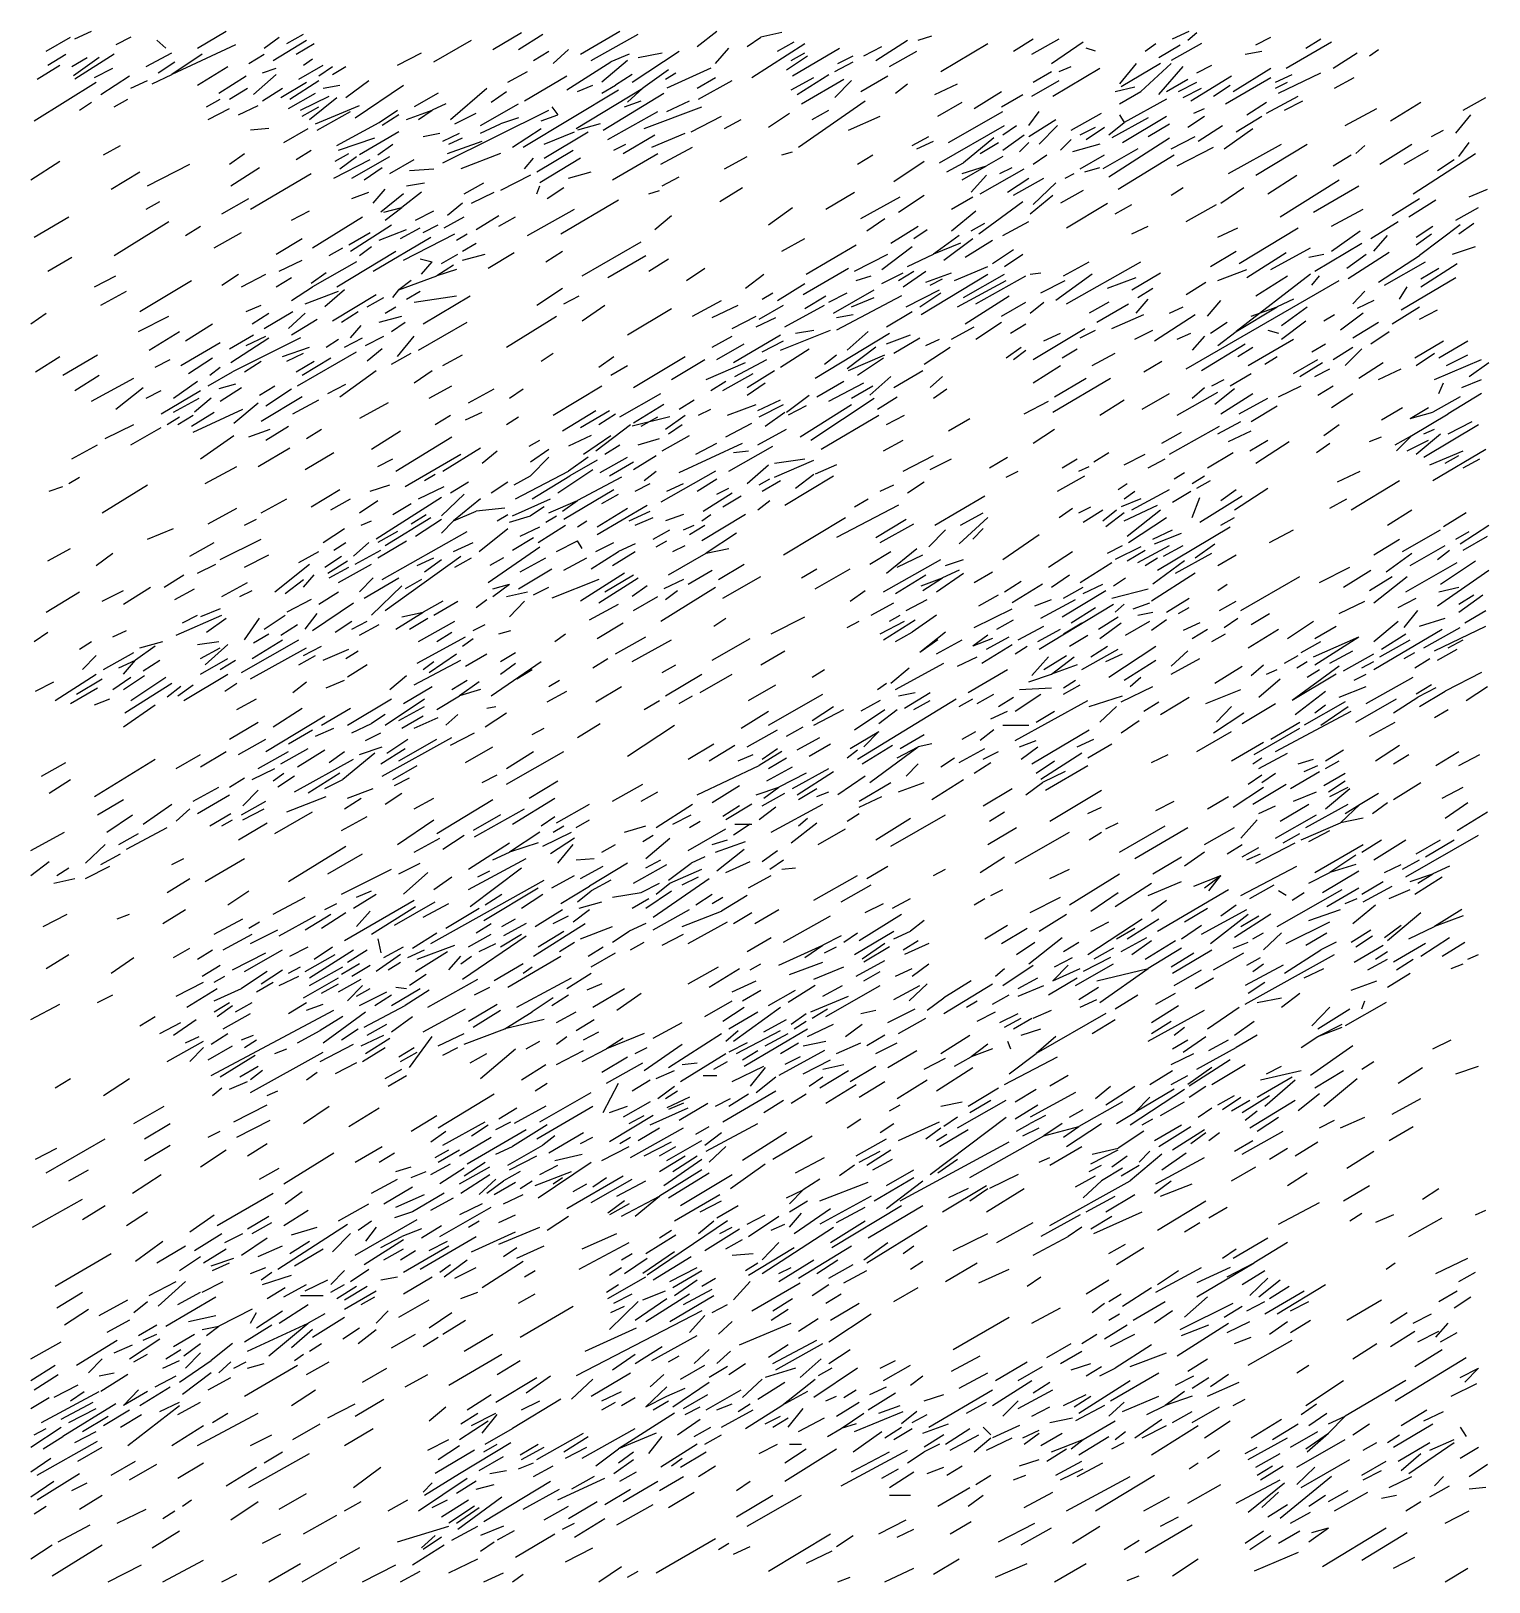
# Model space of a CAD drawing. Header units: inches. Extents: x 694000 to 694176, y 2178000 to 2178188.
import ezdxf

# ---------------------------------------------------------------- set-up
doc = ezdxf.new("R2010")
doc.units = ezdxf.units.IN
doc.header["$MEASUREMENT"] = 0

msp = doc.modelspace()

# ---------------------------------------------------------------- linework, layer by layer
for points in [[(694002.01, 2178185.15), (694004.94, 2178186.83)], [(694005.49, 2178186.65), (694007.5, 2178187.58)], [(694012.26, 2178186.83), (694010.43, 2178185.9)], [(694015.37, 2178186.46), (694016.46, 2178185.52)], [(694020.3, 2178185.52), (694023.78, 2178187.58)], [(694028.35, 2178185.52), (694030.18, 2178186.83)], [(694029.45, 2178184.03), (694033.48, 2178186.46)], [(694031.1, 2178186.08), (694033.11, 2178187.21)], [(694032.2, 2178184.77), (694034.39, 2178186.08)], [(694048.84, 2178183.84), (694053.41, 2178186.46)], [(694055.98, 2178185.34), (694059.45, 2178187.39)], [(694059.09, 2178185.34), (694062.01, 2178187.21)], [(694066.59, 2178184.77), (694071.34, 2178187.58)], [(694067.87, 2178184.03), (694073.54, 2178187.21)], [(694080.67, 2178185.71), (694083.05, 2178187.58)], [(694086.71, 2178185.71), (694088.35, 2178186.83)], [(694087.26, 2178181.97), (694093.66, 2178186.08)], [(694090.91, 2178187.39), (694088.35, 2178186.83)], [(694090.37, 2178185.15), (694092.38, 2178186.27)], [(694102.26, 2178184.03), (694106.1, 2178186.46)], [(694107.38, 2178186.46), (694109.02, 2178187.02)], [(694110.12, 2178182.71), (694115.79, 2178186.08)], [(694118.9, 2178185.15), (694121.28, 2178186.65)], [(694121.1, 2178184.77), (694124.39, 2178186.65)], [(694123.48, 2178183.65), (694127.32, 2178186.27)], [(694134.82, 2178185.15), (694136.1, 2178186.08)], [(694141.59, 2178186.08), (694137.93, 2178184.03)], [(694138.11, 2178186.65), (694140.12, 2178187.58)], [(694139.94, 2178186.46), (694141.04, 2178187.39)], [(694148.17, 2178185.9), (694150, 2178186.83)], [(694151.83, 2178183.09), (694157.32, 2178186.27)], [(694154.21, 2178185.52), (694156.04, 2178186.65)], [(694002.2, 2178183.46), (694004.39, 2178184.77)], [(694005.12, 2178183.28), (694006.95, 2178184.4)], [(694008.41, 2178184.4), (694005.3, 2178182.15)], [(694010.24, 2178184.77), (694005.49, 2178181.78)], [(694014.09, 2178183.28), (694017.2, 2178184.96)], [(694024.88, 2178185.9), (694017.2, 2178182.34)], [(694020.85, 2178184.77), (694017.2, 2178182.34)], [(694026.52, 2178183.65), (694028.35, 2178184.77)], [(694033.11, 2178183.46), (694034.21, 2178184.21)], [(694044.45, 2178183.46), (694047.38, 2178184.96)], [(694060.91, 2178184.03), (694062.74, 2178185.15)], [(694063.29, 2178183.65), (694065.12, 2178185.34)], [(694072.44, 2178184.77), (694070.24, 2178183.84)], [(694072.8, 2178181.4), (694078.48, 2178185.15)], [(694073.54, 2178184.4), (694076.46, 2178184.96)], [(694082.87, 2178183.65), (694084.51, 2178185.52)], [(694091.46, 2178182.9), (694094.02, 2178184.59)], [(694092.01, 2178184.03), (694093.66, 2178184.96)], [(694092.2, 2178182.15), (694097.87, 2178185.52)], [(694097.68, 2178183.65), (694099.51, 2178184.59)], [(694100.79, 2178184.59), (694102.99, 2178185.71)], [(694103.9, 2178183.28), (694107.2, 2178185.15)], [(694128.78, 2178185.15), (694127.68, 2178185.52)], [(694136.46, 2178184.4), (694139.02, 2178185.9)], [(694146.89, 2178184.77), (694148.9, 2178185.15)], [(694157.5, 2178183.09), (694160.43, 2178184.96)], [(694161.89, 2178184.59), (694162.99, 2178185.34)], [(694000.91, 2178181.78), (694003.66, 2178183.46)], [(694007.87, 2178181.97), (694010.06, 2178183.09)], [(694014.82, 2178181.22), (694017.2, 2178182.34)], [(694015.55, 2178182.53), (694017.56, 2178183.84)], [(694020.3, 2178181.03), (694023.96, 2178183.28)], [(694027.07, 2178179.91), (694029.82, 2178182.34)], [(694028.17, 2178182.53), (694029.82, 2178183.09)], [(694032.56, 2178181.78), (694035.49, 2178183.46)], [(694034.94, 2178182.15), (694036.59, 2178183.28)], [(694036.59, 2178182.34), (694038.23, 2178183.28)], [(694057.8, 2178181.4), (694060.18, 2178182.71)], [(694064.94, 2178180.47), (694070.24, 2178183.84)], [(694072.26, 2178184.03), (694069.15, 2178181.4)], [(694072.8, 2178182.34), (694070.79, 2178181.03)], [(694077.2, 2178182.9), (694074.09, 2178180.66)], [(694076.83, 2178181.78), (694078.11, 2178182.53)], [(694082.32, 2178183.09), (694077.01, 2178180.66)], [(694092.74, 2178179.91), (694096.59, 2178182.34)], [(694097.32, 2178182.71), (694099.51, 2178183.84)], [(694121.28, 2178181.4), (694123.48, 2178182.71)], [(694123.66, 2178179.72), (694129.33, 2178183.09)], [(694124.39, 2178182.71), (694125.85, 2178183.28)], [(694133.72, 2178183.65), (694131.71, 2178181.22)], [(694136.65, 2178183.65), (694131.89, 2178180.84)], [(694134.27, 2178180.28), (694137.93, 2178183.65)], [(694136.46, 2178179.91), (694139.39, 2178183.28)], [(694141.04, 2178182.53), (694142.87, 2178183.46)], [(694145.43, 2178180.28), (694150, 2178183.09)], [(694150.55, 2178181.4), (694152.56, 2178182.34)], [(694150.91, 2178180.09), (694156.04, 2178182.53)], [(694000.55, 2178176.72), (694008.05, 2178181.4)], [(694008.6, 2178179.91), (694012.07, 2178182.15)], [(694012.26, 2178180.66), (694014.27, 2178181.59)], [(694022.87, 2178180.09), (694026.16, 2178182.15)], [(694024.15, 2178179.34), (694026.34, 2178180.66)], [(694028.17, 2178179.16), (694030.55, 2178180.66)], [(694030.37, 2178179.53), (694033.48, 2178181.4)], [(694031.46, 2178179.34), (694034.94, 2178181.59)], [(694035.49, 2178180.66), (694037.5, 2178181.03)], [(694038.23, 2178179.53), (694040.98, 2178181.59)], [(694039.33, 2178177.1), (694045.18, 2178181.03)], [(694050.85, 2178176.91), (694055.24, 2178180.66)], [(694059.63, 2178173.54), (694071.16, 2178180.47)], [(694059.82, 2178179.16), (694064.94, 2178182.15)], [(694066.04, 2178175.79), (694074.09, 2178180.66)], [(694066.22, 2178180.28), (694068.05, 2178181.03)], [(694069.15, 2178180.09), (694070.79, 2178181.03)], [(694072.26, 2178178.97), (694074.09, 2178180.66)], [(694080.67, 2178180.66), (694082.87, 2178181.97)], [(694080.85, 2178179.34), (694084.88, 2178181.59)], [(694092.01, 2178180.47), (694094.76, 2178181.97)], [(694093.29, 2178178.78), (694098.41, 2178181.78)], [(694099.33, 2178181.59), (694097.32, 2178179.53)], [(694100.43, 2178180.28), (694103.72, 2178182.15)], [(694104.63, 2178180.09), (694106.1, 2178181.22)], [(694109.39, 2178179.91), (694112.13, 2178181.22)], [(694121.1, 2178179.72), (694124.39, 2178181.59)], [(694131.16, 2178180.28), (694133.54, 2178180.84)], [(694137.38, 2178180.28), (694139.94, 2178181.78)], [(694138.84, 2178180.28), (694141.04, 2178181.4)], [(694139.39, 2178179.53), (694141.59, 2178180.66)], [(694140.3, 2178179.16), (694145.24, 2178182.15)], [(694143.05, 2178179.72), (694145.06, 2178181.03)], [(694144.51, 2178178.78), (694150, 2178181.97)], [(694150.55, 2178180.66), (694152.01, 2178181.4)], [(694157.68, 2178180.66), (694160.06, 2178181.97)], [(694006.04, 2178178.03), (694007.5, 2178178.97)], [(694010.24, 2178178.41), (694011.89, 2178179.34)], [(694021.4, 2178178.41), (694023.05, 2178179.34)], [(694025.24, 2178177.47), (694027.62, 2178178.6)], [(694031.28, 2178178.22), (694034.57, 2178180.09)], [(694032.74, 2178178.03), (694036.22, 2178179.72)], [(694033.84, 2178176.91), (694037.13, 2178179.53)], [(694034.57, 2178176.35), (694039.88, 2178178.6)], [(694049.39, 2178180.09), (694046.46, 2178178.41)], [(694050.3, 2178178.78), (694048.66, 2178178.03)], [(694054.51, 2178176.16), (694059.09, 2178178.78)], [(694055.79, 2178178.97), (694057.62, 2178180.28)], [(694069.33, 2178175.6), (694076.65, 2178180.09)], [(694071.89, 2178178.41), (694073.9, 2178179.16)], [(694077.01, 2178177.85), (694079.76, 2178179.16)], [(694092.93, 2178173.54), (694100.98, 2178179.16)], [(694109.76, 2178177.29), (694112.68, 2178178.97)], [(694114.15, 2178178.22), (694117.44, 2178180.28)], [(694117.44, 2178178.41), (694120, 2178179.91)], [(694131.71, 2178178.78), (694134.27, 2178180.28)], [(694137.38, 2178179.34), (694132.26, 2178176.54)], [(694147.07, 2178177.47), (694149.45, 2178178.97)], [(694149.45, 2178177.66), (694153.29, 2178179.72)], [(694151.65, 2178178.03), (694153.84, 2178179.16)], [(694164.45, 2178176.72), (694168.11, 2178178.97)], [(694173.23, 2178178.03), (694175.98, 2178179.53)], [(694021.59, 2178176.91), (694024.15, 2178178.22)], [(694032.93, 2178177.29), (694034.94, 2178178.41)], [(694034.76, 2178175.6), (694038.78, 2178177.85)], [(694042.26, 2178176.54), (694044.45, 2178178.03)], [(694044.63, 2178177.47), (694042.62, 2178176.16)], [(694045.55, 2178176.91), (694048.66, 2178178.03)], [(694047.01, 2178176.91), (694048.66, 2178178.03)], [(694049.94, 2178171.67), (694062.74, 2178178.03)], [(694051.4, 2178176.35), (694053.96, 2178177.66)], [(694059.09, 2178177.1), (694056.89, 2178176.35)], [(694061.83, 2178176.72), (694063.84, 2178177.47)], [(694063.11, 2178178.41), (694063.84, 2178177.47)], [(694069.88, 2178174.48), (694075.91, 2178177.85)], [(694074.27, 2178175.79), (694081.22, 2178178.41)], [(694079.94, 2178175.41), (694083.6, 2178177.29)], [(694083.96, 2178175.79), (694085.98, 2178176.91)], [(694089.27, 2178175.98), (694091.83, 2178177.66)], [(694094.57, 2178176.91), (694096.59, 2178178.03)], [(694098.96, 2178175.6), (694102.8, 2178177.29)], [(694111.04, 2178174.1), (694117.62, 2178177.85)], [(694120.73, 2178176.16), (694122.01, 2178177.85)], [(694120.73, 2178174.85), (694124.02, 2178176.91)], [(694125.85, 2178175.6), (694129.51, 2178177.66)], [(694135.18, 2178177.1), (694130.79, 2178174.66)], [(694131.71, 2178177.47), (694132.26, 2178176.54)], [(694132.07, 2178174.1), (694137.38, 2178177.29)], [(694139.94, 2178175.98), (694141.95, 2178177.29)], [(694140.67, 2178177.66), (694141.95, 2178178.22)], [(694145.79, 2178175.41), (694148.9, 2178177.29)], [(694158.96, 2178176.16), (694162.8, 2178178.22)], [(694172.32, 2178175.23), (694174.15, 2178177.47)], [(694028.9, 2178175.79), (694026.71, 2178175.6)], [(694030.73, 2178174.1), (694033.66, 2178175.79)], [(694037.13, 2178173.73), (694042.26, 2178176.54)], [(694044.63, 2178175.41), (694039.88, 2178172.61)], [(694047.56, 2178174.85), (694049.57, 2178175.23)], [(694049.94, 2178174.29), (694051.95, 2178175.23)], [(694054.51, 2178175.23), (694056.89, 2178176.35)], [(694058.35, 2178173.54), (694061.83, 2178175.79)], [(694062.2, 2178172.23), (694067.5, 2178175.41)], [(694062.2, 2178173.92), (694065.85, 2178175.41)], [(694068.96, 2178176.35), (694066.22, 2178175.6)], [(694071.71, 2178172.79), (694075.55, 2178175.04)], [(694075.18, 2178173.54), (694079.21, 2178175.23)], [(694106.65, 2178173.73), (694108.66, 2178174.85)], [(694109.94, 2178171.67), (694117.8, 2178176.16)], [(694117.62, 2178175.04), (694119.27, 2178176.16)], [(694117.62, 2178173.17), (694120.18, 2178175.04)], [(694122.01, 2178173.92), (694124.21, 2178176.16)], [(694126.95, 2178175.04), (694128.78, 2178175.98)], [(694127.68, 2178174.48), (694129.88, 2178175.98)], [(694130.43, 2178175.04), (694132.26, 2178176.54)], [(694135.18, 2178174.85), (694137.74, 2178176.35)], [(694137.93, 2178173.35), (694140.85, 2178174.85)], [(694141.22, 2178174.29), (694144.15, 2178176.16)], [(694144.33, 2178173.35), (694147.8, 2178175.79)], [(694169.39, 2178174.85), (694170.85, 2178175.6)], [(694008.96, 2178172.61), (694010.98, 2178173.73)], [(694032.2, 2178172.04), (694034.02, 2178173.17)], [(694037.32, 2178173.17), (694041.71, 2178174.66)], [(694042.07, 2178172.61), (694043.9, 2178173.92)], [(694050.49, 2178172.79), (694054.7, 2178174.29)], [(694050.67, 2178173.92), (694052.32, 2178174.66)], [(694061.28, 2178170.55), (694065.67, 2178173.17)], [(694070.61, 2178173.17), (694072.07, 2178173.92)], [(694076.28, 2178171.48), (694080.12, 2178173.54)], [(694090.91, 2178172.61), (694092.2, 2178172.98)], [(694107.2, 2178173.35), (694109.21, 2178174.29)], [(694116.52, 2178174.66), (694112.87, 2178171.67)], [(694114.88, 2178172.79), (694117.07, 2178174.1)], [(694120.73, 2178174.1), (694119.63, 2178172.98)], [(694125.85, 2178174.48), (694124.57, 2178173.17)], [(694129.33, 2178173.92), (694126.04, 2178172.98)], [(694133.9, 2178173.35), (694129.7, 2178170.92)], [(694130.43, 2178169.98), (694137.74, 2178174.66)], [(694138.66, 2178171.29), (694143.05, 2178173.54)], [(694144.88, 2178170.36), (694151.28, 2178173.92)], [(694148.17, 2178170.17), (694154.39, 2178173.92)], [(694160.24, 2178172.79), (694161.34, 2178173.73)], [(694163.17, 2178171.48), (694167.01, 2178173.92)], [(694166.1, 2178171.48), (694169.02, 2178173.17)], [(694172.68, 2178172.42), (694173.96, 2178174.1)], [(694000.18, 2178169.61), (694003.66, 2178171.86)], [(694014.27, 2178168.86), (694019.39, 2178171.48)], [(694024.15, 2178171.48), (694025.98, 2178172.79)], [(694024.33, 2178168.86), (694027.8, 2178171.11)], [(694036.77, 2178169.8), (694041.16, 2178172.04)], [(694036.95, 2178171.86), (694038.6, 2178172.79)], [(694037.5, 2178170.92), (694039.51, 2178172.42)], [(694038.96, 2178169.8), (694043.54, 2178172.42)], [(694040.43, 2178169.61), (694042.62, 2178171.11)], [(694043.54, 2178170.36), (694046.46, 2178172.04)], [(694056.89, 2178172.79), (694052.13, 2178170.92)], [(694059.82, 2178170.92), (694060.91, 2178172.23)], [(694066.59, 2178172.23), (694061.65, 2178169.24)], [(694070.43, 2178169.61), (694075.91, 2178172.79)], [(694083.96, 2178170.92), (694086.71, 2178172.42)], [(694100.06, 2178171.48), (694101.89, 2178172.61)], [(694104.45, 2178169.42), (694108.11, 2178171.86)], [(694110.85, 2178170.55), (694112.87, 2178171.67)], [(694112.68, 2178169.61), (694115.61, 2178171.29)], [(694112.68, 2178170.36), (694115.61, 2178171.29)], [(694117.62, 2178172.42), (694115.61, 2178171.29)], [(694117.26, 2178170.36), (694118.72, 2178171.11)], [(694121.28, 2178171.48), (694122.93, 2178172.61)], [(694126.95, 2178170.92), (694129.88, 2178172.61)], [(694127.5, 2178170.55), (694129.33, 2178171.11)], [(694131.52, 2178168.49), (694138.29, 2178172.61)], [(694157.5, 2178171.29), (694159.7, 2178172.61)], [(694167.2, 2178167.93), (694174.7, 2178172.79)], [(694170.12, 2178170.73), (694172.13, 2178172.04)], [(694009.88, 2178168.49), (694013.35, 2178170.55)], [(694026.71, 2178166.05), (694034.02, 2178170.36)], [(694045.55, 2178168.86), (694047.74, 2178169.24)], [(694045.91, 2178170.73), (694048.84, 2178170.92)], [(694052.5, 2178167.93), (694054.88, 2178169.24)], [(694060.55, 2178170.17), (694056.89, 2178168.3)], [(694065.12, 2178169.8), (694067.87, 2178170.55)], [(694076.46, 2178168.86), (694078.48, 2178169.98)], [(694113.78, 2178168.11), (694115.61, 2178170.17)], [(694114.88, 2178167.93), (694120.18, 2178170.92)], [(694118.17, 2178168.11), (694120.73, 2178169.8)], [(694118.9, 2178167.74), (694122.56, 2178169.8)], [(694121.28, 2178166.61), (694124.02, 2178169.24)], [(694125.12, 2178169.8), (694126.22, 2178170.36)], [(694149.63, 2178167.93), (694153.11, 2178170.17)], [(694151.1, 2178165.12), (694158.23, 2178169.61)], [(694023.23, 2178165.49), (694026.52, 2178167.36)], [(694038.96, 2178167.36), (694040.98, 2178168.11)], [(694041.52, 2178166.8), (694042.99, 2178168.49)], [(694045.18, 2178167.93), (694042.44, 2178165.68)], [(694047.38, 2178168.11), (694045, 2178166.24)], [(694053.41, 2178166.8), (694056.16, 2178168.11)], [(694061.28, 2178167.93), (694061.65, 2178168.86)], [(694062.56, 2178167.36), (694064.57, 2178168.67)], [(694074.82, 2178167.93), (694076.1, 2178168.3)], [(694083.41, 2178166.99), (694086.16, 2178168.67)], [(694096.22, 2178166.05), (694099.7, 2178168.11)], [(694100.43, 2178164.93), (694105.18, 2178167.55)], [(694105, 2178165.68), (694108.11, 2178167.74)], [(694111.4, 2178166.05), (694113.96, 2178167.55)], [(694120.91, 2178165.49), (694123.66, 2178167.74)], [(694127.32, 2178168.3), (694124.57, 2178166.8)], [(694137.93, 2178167.74), (694139.39, 2178168.67)], [(694143.96, 2178166.8), (694146.71, 2178168.67)], [(694155.12, 2178165.68), (694160.61, 2178168.86)], [(694164.63, 2178165.3), (694167.93, 2178167.36)], [(694173.96, 2178167.55), (694176.16, 2178168.49)], [(694014.09, 2178166.05), (694015.73, 2178166.99)], [(694031.65, 2178164.74), (694033.84, 2178165.87)], [(694042.8, 2178165.68), (694045, 2178166.24)], [(694042.99, 2178164.74), (694045, 2178166.24)], [(694046.65, 2178164.74), (694048.84, 2178165.87)], [(694052.32, 2178166.8), (694050.49, 2178165.3)], [(694060.18, 2178162.87), (694065.85, 2178166.05)], [(694064.21, 2178163.06), (694071.16, 2178167.18)], [(694089.27, 2178164.18), (694092.2, 2178166.24)], [(694111.4, 2178163.43), (694114.33, 2178165.87)], [(694114.7, 2178163.06), (694120, 2178166.99)], [(694125.3, 2178163.81), (694130.24, 2178166.8)], [(694131.16, 2178165.49), (694133.17, 2178166.61)], [(694139.76, 2178164.56), (694143.41, 2178166.61)], [(694157.32, 2178163.99), (694161.16, 2178166.05)], [(694166.65, 2178165.12), (694169.94, 2178167.18)], [(694172.32, 2178164.74), (694175.06, 2178166.24)], [(694000.55, 2178162.68), (694004.76, 2178165.12)], [(694010.24, 2178160.44), (694016.83, 2178164.56)], [(694018.84, 2178162.87), (694020.67, 2178163.99)], [(694034.21, 2178161.37), (694040.24, 2178165.12)], [(694038.78, 2178161), (694043.72, 2178164.18)], [(694042.26, 2178162.31), (694045.55, 2178163.62)], [(694044.82, 2178162.5), (694047.2, 2178163.81)], [(694047.56, 2178163.25), (694049.39, 2178164.18)], [(694050.12, 2178163.81), (694052.5, 2178165.12)], [(694053.96, 2178163.62), (694056.71, 2178165.3)], [(694056.71, 2178163.99), (694058.72, 2178165.12)], [(694075.55, 2178163.62), (694077.56, 2178165.3)], [(694101.16, 2178163.43), (694103.35, 2178164.93)], [(694104.09, 2178161.93), (694107.38, 2178163.99)], [(694106.83, 2178162.5), (694108.48, 2178163.62)], [(694113.78, 2178163.43), (694115.43, 2178164.37)], [(694117.62, 2178162.87), (694120.73, 2178164.56)], [(694133.17, 2178163.06), (694135.18, 2178163.99)], [(694143.6, 2178162.68), (694145.98, 2178163.81)], [(694146.16, 2178159.5), (694153.29, 2178163.81)], [(694162.07, 2178162.5), (694165.37, 2178164.56)], [(694167.56, 2178162.68), (694169.57, 2178163.99)], [(694172.87, 2178164.18), (694167.93, 2178160.44)], [(694172.68, 2178163.06), (694174.51, 2178164.37)], [(694022.32, 2178161.37), (694025.61, 2178163.25)], [(694029.82, 2178160.62), (694032.93, 2178162.5)], [(694038.6, 2178161.75), (694041.16, 2178163.25)], [(694041.52, 2178158.56), (694048.48, 2178162.68)], [(694045.18, 2178159.88), (694051.4, 2178163.06)], [(694051.59, 2178162.31), (694052.87, 2178163.06)], [(694052.32, 2178161), (694053.96, 2178161.93)], [(694066.77, 2178158), (694073.9, 2178162.12)], [(694090.91, 2178161), (694093.66, 2178162.5)], [(694093.84, 2178158.19), (694099.88, 2178161.75)], [(694112.32, 2178162.87), (694109.21, 2178160.62)], [(694112.5, 2178161.93), (694109.21, 2178160.62)], [(694110.49, 2178159.88), (694113.96, 2178162.5)], [(694113.05, 2178160.25), (694116.34, 2178162.31)], [(694155.3, 2178158.56), (694160.98, 2178161.93)], [(694157.32, 2178161), (694160.79, 2178163.43)], [(694162.44, 2178161), (694164.09, 2178162.87)], [(694167.56, 2178161.75), (694169.39, 2178163.06)], [(694002.2, 2178158.56), (694005.12, 2178160.25)], [(694030.18, 2178158.56), (694032.93, 2178159.88)], [(694036.22, 2178160.44), (694037.87, 2178161.37)], [(694037.13, 2178156.69), (694044.27, 2178161)], [(694039.88, 2178160.44), (694041.34, 2178161.56)], [(694047.2, 2178160.06), (694048.66, 2178159.69)], [(694049.76, 2178159.5), (694051.77, 2178160.62)], [(694052.32, 2178159.88), (694055.06, 2178160.62)], [(694055.43, 2178158.94), (694058.54, 2178160.81)], [(694062.38, 2178159.69), (694064.39, 2178161)], [(694069.88, 2178157.82), (694074.45, 2178160.44)], [(694074.82, 2178158.56), (694077.2, 2178160.06)], [(694099.7, 2178158.56), (694103.72, 2178160.62)], [(694102.99, 2178158.75), (694106.65, 2178161.56)], [(694106.1, 2178159.13), (694109.21, 2178160.62)], [(694116.34, 2178159.5), (694118.9, 2178161.19)], [(694117.8, 2178159.13), (694120, 2178160.62)], [(694142.68, 2178159.13), (694145.79, 2178161)], [(694147.07, 2178157.82), (694151.83, 2178160.81)], [(694150, 2178158.75), (694154.76, 2178161.37)], [(694154.57, 2178160.25), (694156.4, 2178160.62)], [(694159.15, 2178158.94), (694161.52, 2178160.62)], [(694164.27, 2178160.81), (694159.33, 2178157.63)], [(694162.99, 2178157.25), (694167.93, 2178160.44)], [(694171.95, 2178160.62), (694174.7, 2178161.56)], [(694007.87, 2178156.69), (694010.43, 2178158)], [(694023.23, 2178156.88), (694025.24, 2178158.19)], [(694025.61, 2178156.69), (694028.54, 2178158.19)], [(694035.85, 2178158.38), (694034.02, 2178157.07)], [(694039.51, 2178159.69), (694034.21, 2178156.69)], [(694044.63, 2178156.32), (694049.21, 2178158)], [(694047.38, 2178158.19), (694048.66, 2178159.69)], [(694051.22, 2178159.31), (694049.21, 2178158)], [(694051.59, 2178158.75), (694049.21, 2178158)], [(694079.39, 2178157.44), (694081.59, 2178158.94)], [(694086.52, 2178156.51), (694088.72, 2178158.19)], [(694093.48, 2178155.76), (694098.96, 2178158.94)], [(694099.88, 2178157.44), (694101.71, 2178158)], [(694102.99, 2178157.07), (694105.55, 2178158.38)], [(694105, 2178157.44), (694106.83, 2178158.56)], [(694105.55, 2178156.69), (694108.29, 2178158.56)], [(694107.74, 2178153.32), (694115.79, 2178158.19)], [(694108.29, 2178157.25), (694111.4, 2178158.38)], [(694111.77, 2178157.44), (694115.79, 2178159.13)], [(694112.87, 2178155.38), (694117.8, 2178158.19)], [(694114.33, 2178154.63), (694120.37, 2178158)], [(694120.91, 2178158.19), (694122.2, 2178158.38)], [(694128.41, 2178158.19), (694124.02, 2178155.01)], [(694124.94, 2178158), (694128.05, 2178159.69)], [(694125.3, 2178154.63), (694134.27, 2178159.69)], [(694133.17, 2178156.32), (694136.65, 2178158.38)], [(694143.6, 2178157.44), (694147.07, 2178158.75)], [(694154.76, 2178158.19), (694145.79, 2178151.26)], [(694148.17, 2178155.57), (694152.01, 2178158)], [(694154.94, 2178156.88), (694155.85, 2178158)], [(694163.72, 2178156.88), (694168.66, 2178159.69)], [(694168.11, 2178156.69), (694172.5, 2178159.5)], [(694168.11, 2178157.63), (694170.3, 2178158.94)], [(694008.6, 2178154.45), (694011.71, 2178156.13)], [(694013.35, 2178153.7), (694019.57, 2178157.44)], [(694029.82, 2178156.69), (694031.65, 2178157.82)], [(694031.65, 2178155.01), (694034.21, 2178156.69)], [(694033.29, 2178154.63), (694037.32, 2178156.13)], [(694038.05, 2178156.32), (694035.67, 2178154.26)], [(694043.9, 2178155.38), (694044.63, 2178156.32)], [(694046.1, 2178157.44), (694044.63, 2178156.32)], [(694045.55, 2178155.2), (694047.2, 2178156.13)], [(694061.28, 2178154.45), (694064.39, 2178156.51)], [(694090.37, 2178155.01), (694093.66, 2178157.07)], [(694097.13, 2178153.51), (694102.07, 2178156.32)], [(694105.91, 2178154.26), (694109.94, 2178156.32)], [(694108.84, 2178156.88), (694110.3, 2178157.63)], [(694112.13, 2178154.26), (694117.99, 2178157.44)], [(694122.2, 2178155.94), (694125.12, 2178157.44)], [(694130.24, 2178156.51), (694133.72, 2178157.82)], [(694133.9, 2178155.38), (694135.73, 2178156.51)], [(694139.76, 2178146.77), (694158.23, 2178157.44)], [(694139.76, 2178155.76), (694142.13, 2178157.25)], [(694161.34, 2178156.13), (694159.88, 2178154.63)], [(694165.55, 2178155.2), (694166.46, 2178156.69)], [(694165.73, 2178153.88), (694172.32, 2178157.82)], [(694026.16, 2178153.7), (694027.99, 2178154.45)], [(694036.59, 2178152.57), (694041.89, 2178155.76)], [(694040.79, 2178154.26), (694042.8, 2178155.38)], [(694042.99, 2178153.51), (694044.27, 2178154.26)], [(694046.46, 2178154.82), (694051.59, 2178155.57)], [(694047.56, 2178152.2), (694053.23, 2178155.57)], [(694064.57, 2178154.63), (694066.4, 2178155.57)], [(694066.77, 2178152.57), (694069.51, 2178154.45)], [(694080.12, 2178153.14), (694083.6, 2178155.01)], [(694082.5, 2178152.95), (694085.61, 2178154.45)], [(694088.17, 2178152.76), (694091.1, 2178154.45)], [(694088.54, 2178155.2), (694089.82, 2178155.94)], [(694091.28, 2178151.83), (694096.04, 2178154.45)], [(694093.66, 2178154.07), (694096.22, 2178155.57)], [(694096.59, 2178154.82), (694098.78, 2178155.94)], [(694105.37, 2178155.57), (694097.5, 2178151.45)], [(694099.33, 2178154.26), (694102.07, 2178155.38)], [(694107.56, 2178154.26), (694110.12, 2178155.94)], [(694113.05, 2178152.2), (694118.35, 2178155.57)], [(694117.44, 2178153.14), (694120.37, 2178154.82)], [(694120.91, 2178153.51), (694122.56, 2178154.82)], [(694130.43, 2178154.82), (694128.05, 2178153.51)], [(694128.96, 2178152.39), (694132.8, 2178154.63)], [(694133.72, 2178153.51), (694135.18, 2178155.2)], [(694137.74, 2178153.51), (694139.39, 2178154.26)], [(694142.32, 2178153.14), (694143.96, 2178155.01)], [(694145.79, 2178151.26), (694150.73, 2178154.26)], [(694147.62, 2178153.14), (694150.73, 2178154.26)], [(694152.74, 2178155.2), (694150.73, 2178154.26)], [(694151.28, 2178152.01), (694154.39, 2178154.26)], [(694162.44, 2178155.01), (694160.43, 2178154.07)], [(694164.63, 2178152.2), (694167.93, 2178154.26)], [(694000.18, 2178152.2), (694002.01, 2178153.51)], [(694013.17, 2178151.26), (694016.83, 2178153.14)], [(694026.89, 2178152.2), (694028.9, 2178153.51)], [(694028.35, 2178151.64), (694031.83, 2178153.7)], [(694031.28, 2178151.64), (694033.29, 2178153.51)], [(694031.65, 2178150.89), (694034.76, 2178152.76)], [(694037.68, 2178152.39), (694039.7, 2178153.7)], [(694042.26, 2178152.39), (694045, 2178153.14)], [(694043.72, 2178151.26), (694045.37, 2178152.39)], [(694047.01, 2178149.02), (694052.87, 2178152.39)], [(694057.62, 2178149.39), (694063.66, 2178153.14)], [(694072.26, 2178150.89), (694077.56, 2178154.07)], [(694084.88, 2178151.64), (694087.8, 2178153.14)], [(694087.8, 2178151.83), (694090.18, 2178152.95)], [(694097.5, 2178152.95), (694099.51, 2178153.32)], [(694103.54, 2178151.83), (694106.65, 2178153.7)], [(694114.33, 2178150.33), (694117.44, 2178152.39)], [(694130.79, 2178151.64), (694134.63, 2178153.32)], [(694135.91, 2178150.14), (694140.85, 2178153.32)], [(694142.68, 2178151.08), (694144.7, 2178152.39)], [(694151.28, 2178150.33), (694154.21, 2178152.57)], [(694156.4, 2178152.57), (694157.68, 2178153.32)], [(694161.16, 2178153.51), (694158.41, 2178151.45)], [(694159.88, 2178150.51), (694162.99, 2178152.39)], [(694167.93, 2178152.76), (694170.12, 2178153.88)], [(694014.45, 2178149.02), (694018.11, 2178151.26)], [(694018.84, 2178150.14), (694022.13, 2178152.2)], [(694024.15, 2178149.2), (694027.07, 2178150.89)], [(694024.33, 2178147.52), (694028.9, 2178150.51)], [(694032.74, 2178150.51), (694024.51, 2178146.4)], [(694026.16, 2178149.58), (694028.54, 2178150.7)], [(694038.05, 2178149.39), (694040.24, 2178150.51)], [(694038.78, 2178150.51), (694040.06, 2178152.01)], [(694040.61, 2178149.58), (694042.8, 2178150.7)], [(694044.45, 2178148.27), (694046.46, 2178150.7)], [(694082.5, 2178149.39), (694084.88, 2178150.7)], [(694085.06, 2178147.52), (694090.73, 2178150.89)], [(694090.73, 2178149.02), (694096.77, 2178151.45)], [(694092.56, 2178151.08), (694094.76, 2178151.45)], [(694094.94, 2178145.65), (694103.9, 2178151.08)], [(694098.78, 2178149.02), (694101.34, 2178151.26)], [(694103.54, 2178149.77), (694106.46, 2178150.89)], [(694104.45, 2178148.64), (694107.56, 2178150.51)], [(694111.4, 2178150.33), (694114.15, 2178151.83)], [(694118.54, 2178151.08), (694120.37, 2178152.2)], [(694121.28, 2178147.89), (694127.5, 2178151.64)], [(694122.56, 2178150.14), (694124.57, 2178151.08)], [(694126.95, 2178150.51), (694128.78, 2178151.45)], [(694133.54, 2178150.33), (694135.73, 2178151.45)], [(694138.66, 2178150.33), (694140.3, 2178151.08)], [(694141.95, 2178150.7), (694140.49, 2178149.02)], [(694143.6, 2178149.58), (694145.79, 2178151.26)], [(694149.63, 2178151.45), (694150.91, 2178151.08)], [(694162.07, 2178149.77), (694164.27, 2178151.26)], [(694018.29, 2178147.15), (694023.05, 2178149.95)], [(694030.55, 2178148.27), (694033.84, 2178149.39)], [(694031.1, 2178147.71), (694033.11, 2178148.64)], [(694032.38, 2178144.71), (694039.51, 2178148.83)], [(694035.85, 2178149.39), (694037.32, 2178150.33)], [(694042.62, 2178149.2), (694040.79, 2178147.71)], [(694043.72, 2178147.33), (694046.1, 2178148.64)], [(694061.83, 2178147.71), (694063.29, 2178148.64)], [(694083.05, 2178147.89), (694086.34, 2178149.77)], [(694088.54, 2178148.83), (694091.1, 2178150.14)], [(694090.73, 2178146.96), (694094.21, 2178149.2)], [(694102.26, 2178149.39), (694098.78, 2178146.77)], [(694108.11, 2178147.33), (694111.22, 2178149.39)], [(694108.29, 2178149.58), (694109.94, 2178150.33)], [(694117.99, 2178148.08), (694119.82, 2178149.39)], [(694118.9, 2178147.89), (694120.37, 2178149.02)], [(694124.76, 2178148.08), (694126.59, 2178149.2)], [(694128.41, 2178147.15), (694131.16, 2178148.64)], [(694141.59, 2178146.58), (694146.89, 2178149.77)], [(694145.98, 2178148.27), (694147.8, 2178149.39)], [(694147.26, 2178147.15), (694152.74, 2178150.33)], [(694154.94, 2178148.83), (694156.59, 2178149.77)], [(694157.5, 2178147.89), (694159.88, 2178149.39)], [(694158.96, 2178147.15), (694160.98, 2178149.2)], [(694167.38, 2178148.08), (694170.85, 2178150.14)], [(694167.56, 2178147.15), (694169.76, 2178148.64)], [(694170.3, 2178148.08), (694173.78, 2178150.14)], [(694000.73, 2178146.4), (694003.66, 2178148.27)], [(694004.02, 2178146.02), (694008.23, 2178148.46)], [(694015.18, 2178146.96), (694017.01, 2178147.89)], [(694019.21, 2178146.21), (694022.13, 2178148.08)], [(694021.77, 2178146.02), (694023.05, 2178146.96)], [(694025.98, 2178146.4), (694027.99, 2178147.71)], [(694032.2, 2178146.4), (694034.39, 2178147.71)], [(694032.93, 2178146.02), (694036.4, 2178148.08)], [(694049.94, 2178147.15), (694052.32, 2178148.46)], [(694068.78, 2178146.96), (694070.61, 2178148.27)], [(694070.24, 2178146.02), (694072.26, 2178147.15)], [(694072.99, 2178144.52), (694079.21, 2178148.27)], [(694077.56, 2178145.46), (694081.59, 2178147.89)], [(694081.77, 2178145.46), (694086.52, 2178147.52)], [(694085.24, 2178145.83), (694089.09, 2178147.89)], [(694096.04, 2178147.33), (694097.5, 2178148.46)], [(694098.96, 2178146.58), (694103.35, 2178148.46)], [(694100.06, 2178146.02), (694103.17, 2178148.08)], [(694121.28, 2178145.09), (694124.57, 2178147.15)], [(694134.63, 2178146.4), (694136.83, 2178147.71)], [(694149.27, 2178147.33), (694150.73, 2178148.27)], [(694152.74, 2178146.21), (694155.67, 2178147.89)], [(694153.48, 2178145.83), (694156.22, 2178147.52)], [(694155.3, 2178145.83), (694157.13, 2178146.77)], [(694160.61, 2178145.65), (694163.54, 2178147.52)], [(694162.99, 2178145.46), (694165.73, 2178146.77)], [(694169.76, 2178145.46), (694175.43, 2178147.89)], [(694171.22, 2178147.15), (694173.78, 2178148.46)], [(694173.96, 2178145.83), (694176.34, 2178147.52)], [(694005.49, 2178144.15), (694008.41, 2178146.02)], [(694007.5, 2178142.84), (694012.62, 2178145.65)], [(694017.38, 2178143.21), (694020.3, 2178145.27)], [(694021.59, 2178144.71), (694024.51, 2178146.4)], [(694024.88, 2178144.9), (694022.87, 2178144.34)], [(694036.04, 2178143.78), (694038.23, 2178144.9)], [(694037.5, 2178143.4), (694041.89, 2178146.58)], [(694046.46, 2178145.09), (694048.66, 2178146.58)], [(694082.32, 2178144.15), (694084.15, 2178145.27)], [(694083.78, 2178144.15), (694087.44, 2178146.21)], [(694086.71, 2178144.52), (694090, 2178146.58)], [(694086.71, 2178143.59), (694088.9, 2178145.09)], [(694095.12, 2178143.4), (694098.41, 2178145.27)], [(694096.59, 2178142.84), (694100.79, 2178145.09)], [(694101.52, 2178143.59), (694104.09, 2178145.83)], [(694104.45, 2178144.52), (694107.93, 2178146.58)], [(694108.84, 2178144.52), (694110.3, 2178145.83)], [(694123.66, 2178141.53), (694130.61, 2178145.65)], [(694123.84, 2178143.4), (694127.68, 2178145.65)], [(694142.87, 2178144.71), (694144.33, 2178145.46)], [(694145.06, 2178144.71), (694147.62, 2178146.21)], [(694170.3, 2178143.78), (694170.85, 2178145.09)], [(694173.05, 2178144.52), (694175.43, 2178145.46)], [(694010.43, 2178141.9), (694013.72, 2178144.52)], [(694014.09, 2178143.21), (694015.91, 2178144.15)], [(694015.91, 2178141.34), (694020.67, 2178144.15)], [(694017.38, 2178141.53), (694020.49, 2178143.21)], [(694021.95, 2178143.21), (694019.94, 2178141.53)], [(694023.05, 2178142.84), (694025.61, 2178144.52)], [(694027.8, 2178143.59), (694029.63, 2178144.71)], [(694032.93, 2178143.4), (694027.99, 2178140.41)], [(694028.54, 2178142.28), (694031.65, 2178144.34)], [(694031.83, 2178141.34), (694034.94, 2178143.03)], [(694048.29, 2178143.21), (694051.04, 2178144.71)], [(694053.05, 2178142.65), (694056.16, 2178144.34)], [(694057.99, 2178143.21), (694059.63, 2178144.34)], [(694063.29, 2178141.15), (694069.15, 2178144.71)], [(694071.34, 2178140.97), (694076.28, 2178143.78)], [(694078.48, 2178141.9), (694080.3, 2178143.03)], [(694087.99, 2178141.72), (694090.73, 2178143.03)], [(694091.46, 2178141.53), (694094.21, 2178143.59)], [(694094.39, 2178138.16), (694102.07, 2178143.21)], [(694099.33, 2178143.21), (694101.89, 2178144.71)], [(694102.44, 2178141.9), (694104.82, 2178143.4)], [(694109.21, 2178143.21), (694110.85, 2178144.34)], [(694129.33, 2178141.15), (694132.26, 2178143.03)], [(694134.45, 2178141.9), (694137.74, 2178143.78)], [(694138.66, 2178141.15), (694143.6, 2178143.96)], [(694140.49, 2178143.21), (694141.95, 2178144.52)], [(694145.61, 2178144.34), (694143.23, 2178142.46)], [(694143.96, 2178141.34), (694147.8, 2178143.78)], [(694146.16, 2178141.34), (694149.63, 2178143.21)], [(694150.91, 2178143.4), (694153.66, 2178144.71)], [(694155.67, 2178143.59), (694157.5, 2178144.71)], [(694157.32, 2178142.09), (694159.88, 2178143.78)], [(694172.87, 2178143.4), (694169.57, 2178141.53)], [(694175.43, 2178143.78), (694171.4, 2178141.34)], [(694017.93, 2178140.03), (694019.76, 2178141.15)], [(694019.57, 2178139.84), (694022.32, 2178141.53)], [(694019.76, 2178139.1), (694025.79, 2178141.9)], [(694024.7, 2178140.22), (694027.62, 2178142.65)], [(694043.35, 2178142.65), (694039.88, 2178140.78)], [(694049.02, 2178140.03), (694050.85, 2178141.15)], [(694052.68, 2178140.59), (694054.7, 2178141.53)], [(694064.39, 2178139.28), (694068.41, 2178141.72)], [(694066.59, 2178139.66), (694070.06, 2178141.72)], [(694068.78, 2178140.03), (694070.79, 2178141.34)], [(694076.65, 2178142.46), (694072.99, 2178140.22)], [(694076.83, 2178139.47), (694079.21, 2178141.15)], [(694080.85, 2178141.15), (694082.32, 2178141.9)], [(694084.33, 2178141.15), (694087.8, 2178142.46)], [(694088.17, 2178140.97), (694091.1, 2178142.46)], [(694088.9, 2178139.84), (694091.28, 2178141.53)], [(694093.84, 2178142.28), (694091.65, 2178141.15)], [(694093.11, 2178138.53), (694099.33, 2178142.46)], [(694095.67, 2178137.04), (694102.62, 2178141.15)], [(694103.54, 2178140.03), (694105.73, 2178141.15)], [(694120.18, 2178141.34), (694123.11, 2178142.84)], [(694147.62, 2178140.41), (694150.73, 2178142.28)], [(694163.35, 2178140.59), (694165.91, 2178142.09)], [(694166.83, 2178140.78), (694169.02, 2178142.09)], [(694166.83, 2178140.78), (694169.57, 2178141.53)], [(694167.01, 2178138.72), (694171.4, 2178141.34)], [(694009.15, 2178138.35), (694012.62, 2178140.03)], [(694012.26, 2178137.6), (694015.91, 2178139.66)], [(694016.65, 2178140.03), (694018.11, 2178140.97)], [(694026.52, 2178138.53), (694029.09, 2178139.47)], [(694028.54, 2178138.16), (694031.28, 2178139.84)], [(694033.48, 2178138.35), (694035.3, 2178139.47)], [(694041.34, 2178137.04), (694044.82, 2178139.28)], [(694057.62, 2178140.03), (694059.09, 2178140.97)], [(694068.41, 2178136.85), (694072.62, 2178140.03)], [(694077.38, 2178140.97), (694072.8, 2178139.84)], [(694073.9, 2178139.84), (694075.91, 2178140.97)], [(694077.2, 2178138.91), (694078.84, 2178140.03)], [(694084.15, 2178138.53), (694087.26, 2178140.22)], [(694087.99, 2178137.6), (694091.46, 2178139.47)], [(694111.04, 2178139.28), (694113.6, 2178140.78)], [(694121.28, 2178137.78), (694123.84, 2178139.47)], [(694137.74, 2178136.47), (694143.78, 2178139.84)], [(694143.6, 2178138.91), (694146.34, 2178140.41)], [(694144.88, 2178137.97), (694147.62, 2178139.28)], [(694156.4, 2178138.72), (694158.23, 2178140.03)], [(694168.48, 2178136.1), (694175.06, 2178140.03)], [(694168.48, 2178138.91), (694169.76, 2178139.47)], [(694171.4, 2178138.91), (694174.33, 2178140.41)], [(694005.12, 2178135.91), (694008.23, 2178137.6)], [(694020.67, 2178135.91), (694024.7, 2178138.72)], [(694044.27, 2178134.42), (694051.04, 2178138.53)], [(694060.37, 2178137.41), (694061.65, 2178138.16)], [(694067.87, 2178138.72), (694065.12, 2178137.41)], [(694066.95, 2178136.47), (694070.24, 2178138.72)], [(694069.51, 2178136.47), (694071.34, 2178137.6)], [(694073.54, 2178137.6), (694076.1, 2178138.35)], [(694076.46, 2178136.85), (694079.76, 2178138.72)], [(694078.48, 2178134.23), (694086.16, 2178137.78)], [(694080.49, 2178136.47), (694083.05, 2178137.78)], [(694084.51, 2178134.42), (694089.82, 2178137.41)], [(694103.17, 2178136.85), (694105.55, 2178138.16)], [(694136.83, 2178137.78), (694139.21, 2178139.1)], [(694147.44, 2178136.85), (694149.63, 2178138.16)], [(694148.17, 2178135.35), (694152.2, 2178137.97)], [(694155.49, 2178136.66), (694157.13, 2178137.78)], [(694161.89, 2178137.97), (694163.35, 2178138.53)], [(694165, 2178137.6), (694167.01, 2178138.72)], [(694165.18, 2178136.85), (694167.01, 2178138.72)], [(694166.46, 2178136.85), (694169.02, 2178138.16)], [(694167.56, 2178136.47), (694170.49, 2178138.91)], [(694027.62, 2178134.98), (694031.46, 2178137.22)], [(694033.29, 2178134.6), (694036.77, 2178136.66)], [(694042.07, 2178134.98), (694043.9, 2178135.91)], [(694045.37, 2178132.54), (694052.13, 2178136.47)], [(694049.94, 2178134.42), (694054.51, 2178137.22)], [(694054.7, 2178135.35), (694056.52, 2178136.85)], [(694060.55, 2178135.54), (694062.74, 2178137.04)], [(694062.74, 2178136.1), (694060.55, 2178133.85)], [(694067.5, 2178136.1), (694065.12, 2178134.42)], [(694068.6, 2178135.73), (694065.3, 2178133.85)], [(694068.96, 2178134.23), (694072.26, 2178136.1)], [(694070.06, 2178133.85), (694072.99, 2178135.54)], [(694072.99, 2178134.6), (694075.73, 2178136.29)], [(694085.06, 2178136.66), (694086.89, 2178136.85)], [(694090, 2178135.35), (694093.66, 2178135.91)], [(694090, 2178133.67), (694094.76, 2178135.73)], [(694105.55, 2178134.42), (694109.21, 2178136.29)], [(694108.84, 2178134.6), (694111.4, 2178135.91)], [(694115.98, 2178134.79), (694118.17, 2178136.1)], [(694124.76, 2178134.79), (694126.59, 2178135.91)], [(694128.6, 2178135.54), (694130.43, 2178136.66)], [(694132.26, 2178135.16), (694134.82, 2178136.47)], [(694135.18, 2178134.79), (694137.2, 2178135.91)], [(694142.32, 2178134.79), (694145.43, 2178136.66)], [(694169.21, 2178135.16), (694173.23, 2178136.85)], [(694169.57, 2178133.29), (694175.98, 2178137.04)], [(694171.04, 2178135.35), (694172.68, 2178136.29)], [(694173.23, 2178134.79), (694175.24, 2178135.91)], [(694004.76, 2178132.92), (694006.04, 2178133.67)], [(694021.22, 2178132.92), (694025.06, 2178134.98)], [(694047.74, 2178133.29), (694049.02, 2178134.04)], [(694058.54, 2178132.73), (694060.55, 2178133.85)], [(694058.72, 2178131.05), (694065.12, 2178134.42)], [(694060.73, 2178131.05), (694065.3, 2178133.85)], [(694063.84, 2178131.79), (694068.05, 2178134.6)], [(694071.52, 2178133.67), (694066.22, 2178130.86)], [(694074.27, 2178133.29), (694075.73, 2178134.42)], [(694082.87, 2178134.42), (694076.28, 2178130.67)], [(694086.71, 2178132.92), (694089.27, 2178135.16)], [(694091.28, 2178130.3), (694097.13, 2178133.85)], [(694092.56, 2178132.36), (694094.76, 2178134.04)], [(694097.5, 2178135.16), (694094.94, 2178134.04)], [(694117.99, 2178133.67), (694119.45, 2178134.42)], [(694124.21, 2178131.98), (694127.5, 2178133.85)], [(694126.77, 2178134.42), (694128.05, 2178134.98)], [(694138.29, 2178133.48), (694139.57, 2178134.23)], [(694140.49, 2178132.92), (694141.95, 2178133.85)], [(694158.05, 2178133.1), (694160.79, 2178134.42)], [(694002.38, 2178131.98), (694004.02, 2178132.54)], [(694008.78, 2178129.36), (694014.27, 2178132.73)], [(694034.02, 2178130.11), (694037.5, 2178132.17)], [(694041.16, 2178131.98), (694043.54, 2178132.73)], [(694047.01, 2178131.05), (694050.12, 2178132.54)], [(694050.85, 2178131.79), (694053.05, 2178133.1)], [(694055.79, 2178131.79), (694057.8, 2178133.1)], [(694064.57, 2178128.61), (694070.61, 2178132.17)], [(694073.17, 2178131.98), (694075, 2178132.92)], [(694077.01, 2178131.98), (694079.02, 2178132.92)], [(694080.67, 2178131.98), (694083.05, 2178133.48)], [(694081.4, 2178129.55), (694084.88, 2178131.79)], [(694083.05, 2178131.61), (694084.51, 2178132.36)], [(694088.17, 2178132.73), (694089.45, 2178133.48)], [(694088.54, 2178131.98), (694090.73, 2178133.29)], [(694102.8, 2178131.98), (694104.45, 2178132.73)], [(694106.1, 2178131.79), (694108.11, 2178133.1)], [(694131.52, 2178132.17), (694132.62, 2178132.92)], [(694132.26, 2178131.05), (694133.54, 2178131.98)], [(694133.17, 2178129.73), (694137.74, 2178132.17)], [(694138.11, 2178130.67), (694140.3, 2178131.98)], [(694141.04, 2178132.36), (694142.68, 2178133.29)], [(694143.96, 2178130.86), (694145.79, 2178132.17)], [(694145.61, 2178129.73), (694149.63, 2178132.36)], [(694159.7, 2178129.73), (694165.55, 2178133.29)], [(694021.59, 2178128.05), (694025.06, 2178129.92)], [(694027.99, 2178129.36), (694031.1, 2178131.05)], [(694036.4, 2178129.73), (694038.78, 2178131.05)], [(694039.88, 2178129.36), (694042.07, 2178130.86)], [(694049.76, 2178131.23), (694041.89, 2178126.18)], [(694043.9, 2178129.17), (694046.1, 2178130.48)], [(694052.5, 2178131.61), (694049.76, 2178128.99)], [(694054.51, 2178131.05), (694051.22, 2178128.42)], [(694057.44, 2178129.92), (694053.96, 2178129.55)], [(694058.35, 2178128.99), (694062.93, 2178131.05)], [(694062.2, 2178130.11), (694060.55, 2178128.99)], [(694062.74, 2178129.36), (694066.22, 2178130.86)], [(694064.39, 2178129.55), (694066.22, 2178130.86)], [(694068.6, 2178126.74), (694074.63, 2178130.3)], [(694068.6, 2178127.68), (694072.26, 2178129.92)], [(694069.15, 2178130.48), (694071.16, 2178131.61)], [(694083.78, 2178130.11), (694085.98, 2178131.42)], [(694087.99, 2178129.73), (694089.45, 2178130.86)], [(694105, 2178130.3), (694097.5, 2178126.37)], [(694099.7, 2178130.11), (694101.34, 2178131.05)], [(694109.39, 2178127.86), (694115.43, 2178131.42)], [(694124.39, 2178128.8), (694126.04, 2178129.92)], [(694126.77, 2178129.36), (694128.23, 2178130.11)], [(694134.27, 2178131.05), (694131.89, 2178130.11)], [(694132.26, 2178128.42), (694136.28, 2178130.3)], [(694140.49, 2178128.8), (694141.4, 2178131.23)], [(694141.4, 2178128.24), (694146.52, 2178131.42)], [(694157.13, 2178129.92), (694159.15, 2178131.05)], [(694025.98, 2178127.86), (694027.44, 2178128.61)], [(694040.06, 2178127.86), (694041.34, 2178128.42)], [(694042.99, 2178125.43), (694048.48, 2178128.8)], [(694046.1, 2178128.05), (694047.93, 2178129.17)], [(694046.65, 2178126.55), (694049.76, 2178128.61)], [(694049.76, 2178126.93), (694051.22, 2178128.42)], [(694051.22, 2178128.42), (694053.96, 2178129.55)], [(694056.52, 2178128.42), (694057.8, 2178129.17)], [(694057.99, 2178128.24), (694060.55, 2178128.99)], [(694062.38, 2178128.24), (694063.66, 2178128.99)], [(694066.22, 2178127.68), (694067.32, 2178128.42)], [(694072.44, 2178128.42), (694075, 2178129.55)], [(694073.17, 2178127.86), (694075.37, 2178128.8)], [(694079.02, 2178129.17), (694076.83, 2178128.42)], [(694081.22, 2178128.42), (694082.32, 2178129.17)], [(694086.52, 2178129.17), (694081.22, 2178125.99)], [(694091.1, 2178124.31), (694098.6, 2178128.8)], [(694102.26, 2178126.37), (694105.91, 2178128.61)], [(694102.8, 2178125.8), (694106.83, 2178128.05)], [(694115.79, 2178128.8), (694112.32, 2178125.62)], [(694112.5, 2178127.86), (694115.24, 2178129.36)], [(694127.32, 2178128.24), (694129.7, 2178129.73)], [(694129.7, 2178128.42), (694131.34, 2178129.73)], [(694132.26, 2178129.36), (694130.06, 2178127.68)], [(694132.62, 2178126.55), (694136.65, 2178129.73)], [(694132.8, 2178125.8), (694137.38, 2178128.8)], [(694143.96, 2178127.86), (694145.61, 2178128.8)], [(694164.09, 2178127.86), (694167.01, 2178129.73)], [(694173.6, 2178129.36), (694170.85, 2178127.68)], [(694014.27, 2178126.18), (694017.38, 2178127.49)], [(694023.05, 2178123.74), (694027.99, 2178126.18)], [(694035.49, 2178125.8), (694038.05, 2178127.49)], [(694044.45, 2178127.11), (694042.07, 2178125.8)], [(694042.62, 2178121.31), (694052.87, 2178127.11)], [(694054.33, 2178124.68), (694057.8, 2178127.49)], [(694058.35, 2178124.87), (694060.91, 2178126.37)], [(694059.27, 2178126.55), (694061.65, 2178127.68)], [(694061.46, 2178125.8), (694064.76, 2178127.86)], [(694075.37, 2178126.18), (694077.38, 2178127.3)], [(694079.02, 2178127.3), (694080.3, 2178127.86)], [(694079.76, 2178126.74), (694081.59, 2178127.86)], [(694085.43, 2178126.93), (694081.77, 2178124.49)], [(694108.66, 2178125.24), (694110.67, 2178127.3)], [(694113.96, 2178126.18), (694115.24, 2178127.49)], [(694117.62, 2178123.74), (694122.01, 2178126.74)], [(694135.73, 2178126.18), (694138.11, 2178127.3)], [(694135.91, 2178125.62), (694139.21, 2178126.93)], [(694136.28, 2178122.43), (694145.06, 2178127.68)], [(694149.82, 2178125.8), (694152.74, 2178127.3)], [(694162.44, 2178124.31), (694165.55, 2178126.18)], [(694165.91, 2178124.68), (694170.49, 2178127.3)], [(694172.32, 2178126.18), (694173.96, 2178127.11)], [(694172.87, 2178125.62), (694176.34, 2178127.86)], [(694173.23, 2178124.87), (694176.16, 2178126.55)], [(694002.2, 2178123.56), (694004.94, 2178125.05)], [(694008.05, 2178123), (694010.06, 2178124.49)], [(694019.39, 2178124.12), (694022.32, 2178125.8)], [(694025.98, 2178122.81), (694028.9, 2178124.31)], [(694032.56, 2178123.37), (694034.94, 2178124.68)], [(694036.77, 2178124.87), (694038.23, 2178125.8)], [(694039.15, 2178124.12), (694040.98, 2178125.8)], [(694039.33, 2178123.18), (694042.44, 2178124.87)], [(694042.07, 2178123.93), (694045.55, 2178125.99)], [(694051.22, 2178124.68), (694053.6, 2178125.8)], [(694055.43, 2178120.94), (694061.65, 2178125.24)], [(694063.66, 2178124.68), (694066.22, 2178125.99)], [(694066.77, 2178125.05), (694066.22, 2178125.99)], [(694067.87, 2178122.62), (694071.16, 2178124.68)], [(694068.41, 2178124.68), (694070.61, 2178125.8)], [(694070.43, 2178123), (694073.17, 2178124.68)], [(694073.17, 2178125.62), (694071.16, 2178124.68)], [(694075.73, 2178125.24), (694077.01, 2178125.99)], [(694077.2, 2178121.87), (694081.77, 2178124.49)], [(694077.74, 2178124.68), (694079.21, 2178125.43)], [(694081.77, 2178124.49), (694084.51, 2178125.05)], [(694101.52, 2178123.18), (694104.09, 2178124.68)], [(694103.54, 2178122.06), (694107.2, 2178125.05)], [(694104.82, 2178122.81), (694107.93, 2178124.31)], [(694123.11, 2178122.81), (694126.04, 2178124.68)], [(694130.24, 2178124.49), (694132.07, 2178125.43)], [(694134.27, 2178125.24), (694131.16, 2178123.74)], [(694132.62, 2178123.56), (694134.82, 2178124.87)], [(694133.9, 2178123.37), (694137.74, 2178125.43)], [(694137.01, 2178124.12), (694139.39, 2178125.43)], [(694138.48, 2178122.06), (694142.87, 2178124.49)], [(694140.85, 2178123.93), (694143.23, 2178125.62)], [(694143.6, 2178123), (694145.79, 2178124.31)], [(694163.9, 2178122.25), (694167.01, 2178124.49)], [(694166.83, 2178123), (694171.04, 2178125.43)], [(694170.12, 2178123.74), (694171.59, 2178124.87)], [(694020.3, 2178122.06), (694022.5, 2178123.18)], [(694029.63, 2178119.81), (694033.84, 2178123.18)], [(694035.67, 2178122.81), (694037.68, 2178124.12)], [(694036.04, 2178122.06), (694038.41, 2178123.56)], [(694036.22, 2178121.5), (694038.6, 2178122.81)], [(694037.32, 2178120.94), (694041.34, 2178123.18)], [(694042.99, 2178117.57), (694052.13, 2178124.12)], [(694046.83, 2178123), (694048.84, 2178123.93)], [(694047.74, 2178122.25), (694049.76, 2178123.74)], [(694051.4, 2178122.81), (694053.41, 2178123.93)], [(694057.26, 2178123.93), (694055.61, 2178123)], [(694059.09, 2178120.19), (694063.11, 2178122.62)], [(694059.27, 2178122.25), (694062.38, 2178123.93)], [(694064.57, 2178122.43), (694067.32, 2178123.93)], [(694079.57, 2178120.75), (694082.5, 2178122.43)], [(694083.23, 2178121.31), (694086.34, 2178123.18)], [(694093.29, 2178121.5), (694095.12, 2178122.62)], [(694094.94, 2178120.19), (694099.15, 2178122.62)], [(694103.17, 2178119.81), (694110.12, 2178123.74)], [(694112.32, 2178122.43), (694110.3, 2178121.5)], [(694110.67, 2178123), (694112.87, 2178123.74)], [(694126.95, 2178120.94), (694130.79, 2178123.37)], [(694134.82, 2178123), (694136.28, 2178123.93)], [(694139.57, 2178123.56), (694135.73, 2178120.75)], [(694155.85, 2178120.94), (694159.51, 2178122.81)], [(694158.78, 2178120.37), (694162.07, 2178122.43)], [(694166.28, 2178119.81), (694172.5, 2178123.37)], [(694170.12, 2178118.13), (694176.34, 2178122.43)], [(694170.49, 2178120.75), (694174.7, 2178123.56)], [(694016.28, 2178120.37), (694018.66, 2178121.87)], [(694023.23, 2178119.25), (694026.34, 2178120.94)], [(694030.91, 2178119.63), (694033.11, 2178121.31)], [(694033.11, 2178120.37), (694034.39, 2178121.87)], [(694041.52, 2178121.5), (694039.88, 2178119.81)], [(694040.43, 2178119.06), (694044.63, 2178121.5)], [(694041.34, 2178117), (694045, 2178120.56)], [(694047.38, 2178121.31), (694045.37, 2178120.19)], [(694055.98, 2178119.25), (694057.99, 2178120.75)], [(694055.98, 2178120.19), (694057.99, 2178120.75)], [(694068.78, 2178121.31), (694063.11, 2178119.06)], [(694071.89, 2178122.06), (694066.59, 2178118.69)], [(694068.78, 2178118.5), (694073.54, 2178121.5)], [(694069.51, 2178119.81), (694072.99, 2178121.87)], [(694074.63, 2178120.56), (694072.8, 2178119.25)], [(694079.02, 2178121.31), (694076.65, 2178120.19)], [(694083.78, 2178119.06), (694088.35, 2178121.68)], [(694104.63, 2178119.63), (694108.29, 2178121.87)], [(694107.74, 2178120.56), (694110.3, 2178121.5)], [(694107.93, 2178120), (694110.3, 2178121.5)], [(694109.57, 2178119.81), (694112.87, 2178122.06)], [(694114.15, 2178120.94), (694116.34, 2178122.25)], [(694117.8, 2178119.81), (694119.82, 2178121.12)], [(694122.38, 2178120.75), (694118.72, 2178118.5)], [(694123.48, 2178120.37), (694125.67, 2178121.87)], [(694127.32, 2178119.63), (694129.7, 2178120.75)], [(694130.98, 2178120.56), (694132.44, 2178121.5)], [(694140.85, 2178122.06), (694135.55, 2178118.69)], [(694143.6, 2178120), (694144.7, 2178120.75)], [(694146.34, 2178117.57), (694153.48, 2178121.68)], [(694161.89, 2178120), (694164.63, 2178121.68)], [(694162.44, 2178118.5), (694166.46, 2178121.68)], [(694002.01, 2178117.38), (694006.04, 2178119.81)], [(694008.78, 2178118.69), (694011.34, 2178120)], [(694011.34, 2178118.32), (694014.63, 2178120.37)], [(694017.56, 2178118.88), (694019.94, 2178120.19)], [(694025.43, 2178119.25), (694026.89, 2178120)], [(694034.02, 2178118.88), (694031.1, 2178117.38)], [(694034.94, 2178118.32), (694037.32, 2178119.81)], [(694049.94, 2178118.69), (694047.56, 2178117.38)], [(694048.84, 2178117), (694051.77, 2178118.69)], [(694053.96, 2178117.94), (694055.24, 2178118.88)], [(694057.62, 2178119.25), (694060.18, 2178119.81)], [(694057.99, 2178116.82), (694059.82, 2178118.69)], [(694060.91, 2178119.44), (694062.74, 2178120.37)], [(694072.99, 2178117.57), (694075.91, 2178119.25)], [(694076.28, 2178116.26), (694082.87, 2178120.37)], [(694076.83, 2178118.88), (694078.29, 2178120)], [(694099.15, 2178118.69), (694100.98, 2178120)], [(694105.91, 2178117.57), (694108.48, 2178118.88)], [(694114.7, 2178118.13), (694117.07, 2178119.44)], [(694121.46, 2178118.13), (694123.48, 2178118.88)], [(694122.2, 2178116.63), (694126.4, 2178118.88)], [(694124.76, 2178116.82), (694130.06, 2178120)], [(694124.94, 2178119.06), (694127.32, 2178120.37)], [(694130.79, 2178119.06), (694135.18, 2178120.19)], [(694137.38, 2178117.38), (694140.12, 2178119.06)], [(694143.78, 2178117.57), (694145.79, 2178118.69)], [(694158.23, 2178117.19), (694161.34, 2178118.69)], [(694165.37, 2178117.94), (694167.56, 2178119.06)], [(694170.3, 2178119.81), (694172.68, 2178120.37)], [(694172.68, 2178117.38), (694175.61, 2178119.44)], [(694172.68, 2178118.32), (694174.51, 2178119.44)], [(694017.74, 2178114.57), (694023.23, 2178117)], [(694018.48, 2178116.07), (694020.3, 2178117)], [(694023.05, 2178117.75), (694020.67, 2178116.82)], [(694028.35, 2178115.32), (694030.91, 2178117)], [(694033.29, 2178115.32), (694034.76, 2178117.19)], [(694034.21, 2178115.13), (694039.15, 2178118.5)], [(694044.27, 2178115.32), (694047.56, 2178117.38)], [(694045, 2178116.82), (694047.56, 2178117.38)], [(694067.68, 2178116.44), (694071.16, 2178118.32)], [(694089.63, 2178114.76), (694093.66, 2178116.82)], [(694101.71, 2178117), (694104.45, 2178118.5)], [(694103.9, 2178116.26), (694105.18, 2178117)], [(694109.57, 2178117), (694106.65, 2178114.95)], [(694114.15, 2178115.51), (694118.72, 2178117.75)], [(694122.01, 2178112.89), (694130.98, 2178118.32)], [(694125.85, 2178116.07), (694128.78, 2178117.94)], [(694129.15, 2178115.32), (694131.52, 2178116.82)], [(694131.16, 2178117.38), (694132.26, 2178118.32)], [(694133.35, 2178117.75), (694135.37, 2178118.5)], [(694133.9, 2178117), (694135.73, 2178117.38)], [(694138.84, 2178117.19), (694140.12, 2178117.94)], [(694147.62, 2178115.88), (694149.82, 2178117.19)], [(694166.1, 2178115.51), (694167.74, 2178117.57)], [(694173.41, 2178116.07), (694175.98, 2178117.57)], [(694000.55, 2178113.82), (694002.2, 2178114.95)], [(694010.06, 2178114.38), (694011.71, 2178115.13)], [(694021.4, 2178114.95), (694023.78, 2178116.63)], [(694025.98, 2178114.01), (694027.8, 2178116.63)], [(694030.37, 2178114.57), (694032.38, 2178115.88)], [(694036.95, 2178114.95), (694038.96, 2178116.26)], [(694038.96, 2178115.32), (694040.79, 2178116.26)], [(694039.88, 2178114.57), (694042.26, 2178115.88)], [(694045.91, 2178115.32), (694048.11, 2178116.63)], [(694047.01, 2178113.82), (694051.4, 2178116.26)], [(694049.21, 2178113.82), (694051.04, 2178114.95)], [(694053.6, 2178115.13), (694055.06, 2178115.88)], [(694056.71, 2178114.76), (694058.17, 2178115.13)], [(694068.6, 2178114.2), (694071.71, 2178116.07)], [(694082.68, 2178115.69), (694084.15, 2178116.63)], [(694098.78, 2178115.51), (694100.24, 2178116.26)], [(694102.8, 2178114.76), (694105.73, 2178116.26)], [(694103.17, 2178114.01), (694107.01, 2178116.44)], [(694104.63, 2178113.82), (694106.65, 2178114.95)], [(694110.67, 2178114.95), (694107.56, 2178112.51)], [(694116.89, 2178115.32), (694118.9, 2178116.44)], [(694119.45, 2178114.01), (694122.56, 2178115.69)], [(694121.83, 2178113.82), (694124.57, 2178115.32)], [(694124.94, 2178114.76), (694127.13, 2178116.07)], [(694129.33, 2178114.2), (694131.89, 2178116.07)], [(694132.44, 2178114.57), (694135.37, 2178116.26)], [(694137.38, 2178116.44), (694135.55, 2178115.13)], [(694141.4, 2178116.07), (694139.39, 2178115.13)], [(694140.49, 2178114.2), (694142.32, 2178115.32)], [(694144.33, 2178115.51), (694145.98, 2178116.63)], [(694147.26, 2178113.07), (694150.91, 2178115.32)], [(694152.01, 2178114.2), (694155.12, 2178116.26)], [(694155.3, 2178114.2), (694157.87, 2178115.69)], [(694162.44, 2178113.82), (694165.37, 2178116.26)], [(694162.44, 2178110.45), (694170.67, 2178115.32)], [(694167.93, 2178115.69), (694171.04, 2178116.63)], [(694168.48, 2178113.07), (694172.87, 2178115.51)], [(694169.76, 2178112.7), (694175.98, 2178115.69)], [(694006.04, 2178112.89), (694007.5, 2178113.82)], [(694015.18, 2178113.26), (694012.8, 2178111.58)], [(694013.35, 2178113.07), (694016.1, 2178113.82)], [(694020.3, 2178113.45), (694022.87, 2178113.82)], [(694020.67, 2178111.76), (694023.05, 2178113.07)], [(694021.22, 2178111.01), (694023.96, 2178113.45)], [(694025.61, 2178110.08), (694032.56, 2178114.01)], [(694026.71, 2178109.33), (694033.48, 2178113.07)], [(694026.89, 2178111.76), (694030.55, 2178114.01)], [(694027.07, 2178113.64), (694028.9, 2178114.76)], [(694033.11, 2178112.14), (694035.3, 2178113.26)], [(694046.83, 2178111.2), (694052.68, 2178114.38)], [(694052.32, 2178113.26), (694053.6, 2178114.2)], [(694063.48, 2178113.82), (694064.76, 2178114.76)], [(694070.79, 2178112.32), (694074.45, 2178114.38)], [(694072.8, 2178111.39), (694077.56, 2178114.01)], [(694082.5, 2178111.58), (694087.07, 2178114.2)], [(694109.76, 2178114.01), (694107.56, 2178112.51)], [(694109.57, 2178112.32), (694112.68, 2178114.01)], [(694115.79, 2178114.57), (694113.96, 2178113.26)], [(694116.34, 2178114.2), (694113.96, 2178113.26)], [(694115.06, 2178111.2), (694118.72, 2178113.45)], [(694115.61, 2178112.89), (694118.35, 2178114.38)], [(694119.09, 2178112.32), (694120.55, 2178113.26)], [(694125.67, 2178113.26), (694127.87, 2178114.57)], [(694128.23, 2178111.95), (694130.24, 2178113.26)], [(694130.43, 2178109.52), (694136.1, 2178113.26)], [(694142.87, 2178113.82), (694144.51, 2178114.76)], [(694153.66, 2178112.51), (694156.04, 2178113.82)], [(694155.12, 2178111.95), (694160.61, 2178114.38)], [(694155.3, 2178111.01), (694160.61, 2178114.38)], [(694163.17, 2178111.95), (694166.83, 2178114.01)], [(694163.35, 2178112.89), (694166.28, 2178114.76)], [(694171.4, 2178113.07), (694173.23, 2178114.01)], [(694006.4, 2178110.45), (694008.05, 2178112.14)], [(694008.96, 2178110.45), (694012.62, 2178112.51)], [(694010.79, 2178110.64), (694012.8, 2178111.58)], [(694011.34, 2178109.89), (694012.8, 2178111.58)], [(694013.72, 2178110.27), (694015.73, 2178111.58)], [(694020.67, 2178109.89), (694023.96, 2178111.76)], [(694023.05, 2178110.45), (694024.88, 2178111.58)], [(694032.56, 2178111.01), (694034.57, 2178112.14)], [(694035.49, 2178111.58), (694038.6, 2178112.89)], [(694038.23, 2178111.76), (694039.7, 2178112.7)], [(694046.46, 2178108.58), (694052.13, 2178111.58)], [(694047.56, 2178110.45), (694048.84, 2178111.39)], [(694048.29, 2178110.08), (694051.59, 2178112.32)], [(694052.68, 2178110.83), (694055.24, 2178112.32)], [(694055.79, 2178107.27), (694061.83, 2178111.39)], [(694056.89, 2178111.39), (694058.72, 2178112.51)], [(694056.89, 2178109.89), (694058.72, 2178111.2)], [(694068.05, 2178110.64), (694069.88, 2178111.76)], [(694088.35, 2178111.01), (694091.28, 2178112.7)], [(694104.63, 2178108.02), (694110.49, 2178111.2)], [(694112.13, 2178110.83), (694114.51, 2178111.95)], [(694121.1, 2178109.7), (694123.11, 2178111.95)], [(694122.56, 2178110.45), (694125.3, 2178112.14)], [(694123.48, 2178109.89), (694126.22, 2178111.95)], [(694127.13, 2178110.45), (694131.52, 2178112.89)], [(694130.06, 2178111.39), (694132.07, 2178112.32)], [(694132.26, 2178109.14), (694136.1, 2178111.58)], [(694137.93, 2178110.83), (694139.94, 2178112.7)], [(694137.93, 2178109.89), (694141.4, 2178111.76)], [(694151.65, 2178111.2), (694153.29, 2178112.14)], [(694153.11, 2178110.64), (694154.39, 2178111.39)], [(694157.13, 2178111.2), (694159.88, 2178112.7)], [(694158.78, 2178110.27), (694162.44, 2178112.32)], [(694160.98, 2178110.64), (694162.44, 2178111.39)], [(694166.1, 2178111.76), (694167.38, 2178112.51)], [(694167.38, 2178110.64), (694169.21, 2178111.76)], [(694170.12, 2178111.58), (694172.5, 2178112.89)], [(694003.11, 2178106.71), (694008.05, 2178109.89)], [(694005.67, 2178107.46), (694008.78, 2178109.33)], [(694010.06, 2178108.02), (694012.26, 2178109.52)], [(694011.34, 2178108.02), (694013.9, 2178109.7)], [(694012.26, 2178106.71), (694016.46, 2178109.52)], [(694018.66, 2178106.71), (694023.96, 2178109.89)], [(694040.79, 2178111.01), (694038.41, 2178109.52)], [(694043.54, 2178108.02), (694045.55, 2178109.7)], [(694058.9, 2178109.33), (694060.73, 2178110.45)], [(694076.46, 2178110.08), (694078.11, 2178111.01)], [(694076.83, 2178107.27), (694081.22, 2178109.89)], [(694081.04, 2178107.64), (694084.88, 2178109.89)], [(694094.57, 2178109.52), (694096.04, 2178110.45)], [(694104.09, 2178108.77), (694106.28, 2178110.64)], [(694113.41, 2178107.64), (694118.17, 2178110.45)], [(694120.73, 2178108.95), (694123.48, 2178109.89)], [(694126.59, 2178111.01), (694123.48, 2178109.89)], [(694132.99, 2178108.39), (694134.27, 2178109.52)], [(694143.23, 2178108.77), (694146.52, 2178110.83)], [(694147.62, 2178109.7), (694149.09, 2178111.01)], [(694148.54, 2178107.08), (694151.1, 2178109.33)], [(694149.45, 2178109.89), (694150.73, 2178110.45)], [(694158.23, 2178110.83), (694152.56, 2178106.71)], [(694157.87, 2178109.89), (694152.56, 2178106.71)], [(694154.39, 2178109.52), (694155.85, 2178110.45)], [(694160.06, 2178109.14), (694161.52, 2178109.89)], [(694161.52, 2178106.33), (694167.2, 2178109.52)], [(694175.43, 2178110.08), (694171.04, 2178107.83)], [(694000.73, 2178107.83), (694002.93, 2178108.95)], [(694004.94, 2178106.33), (694008.23, 2178108.21)], [(694011.52, 2178105.21), (694017.2, 2178108.77)], [(694018.29, 2178108.39), (694016.65, 2178107.08)], [(694017.93, 2178107.27), (694019.76, 2178108.58)], [(694023.6, 2178107.83), (694025.06, 2178108.77)], [(694031.83, 2178107.64), (694033.48, 2178108.95)], [(694035.85, 2178108.21), (694038.05, 2178109.14)], [(694045.18, 2178106.33), (694048.66, 2178108.39)], [(694051.04, 2178108.02), (694052.87, 2178109.14)], [(694054.33, 2178108.95), (694051.95, 2178107.27)], [(694054.51, 2178108.02), (694051.95, 2178107.27)], [(694062.56, 2178106.52), (694064.94, 2178107.83)], [(694062.74, 2178108.39), (694064.02, 2178109.14)], [(694068.41, 2178106.52), (694071.52, 2178108.39)], [(694086.89, 2178106.71), (694090.18, 2178108.58)], [(694089.27, 2178103.71), (694095.85, 2178107.46)], [(694102.44, 2178108.02), (694103.54, 2178108.77)], [(694105, 2178107.27), (694107.01, 2178107.64)], [(694105.73, 2178105.77), (694108.84, 2178107.64)], [(694114.51, 2178106.33), (694116.52, 2178107.46)], [(694119.09, 2178105.4), (694122.2, 2178107.46)], [(694119.63, 2178108.02), (694123.48, 2178108.21)], [(694124.94, 2178108.21), (694126.4, 2178109.14)], [(694124.94, 2178107.46), (694126.95, 2178108.58)], [(694131.89, 2178106.52), (694135.73, 2178108.39)], [(694142.13, 2178106.33), (694146.34, 2178108.02)], [(694152.93, 2178105.02), (694156.59, 2178107.83)], [(694158.23, 2178107.08), (694161.52, 2178108.39)], [(694169.39, 2178108.58), (694167.56, 2178107.46)], [(694169.94, 2178108.21), (694167.74, 2178107.08)], [(694167.93, 2178105.96), (694171.04, 2178107.83)], [(694173.6, 2178106.71), (694176.16, 2178108.39)], [(694007.87, 2178106.15), (694009.7, 2178106.9)], [(694011.34, 2178103.53), (694015.18, 2178106.15)], [(694025.06, 2178105.59), (694027.44, 2178106.9)], [(694029.45, 2178103.53), (694032.93, 2178105.77)], [(694035.3, 2178103.71), (694038.78, 2178105.77)], [(694038.41, 2178103.71), (694043.72, 2178106.9)], [(694042.99, 2178103.71), (694047.74, 2178106.9)], [(694044.63, 2178104.27), (694047.74, 2178105.96)], [(694049.21, 2178105.59), (694051.95, 2178107.27)], [(694055.24, 2178105.77), (694056.34, 2178105.96)], [(694074.27, 2178105.59), (694076.1, 2178106.71)], [(694078.48, 2178106.33), (694080.12, 2178107.27)], [(694094.57, 2178104.27), (694097.13, 2178105.96)], [(694094.76, 2178103.71), (694098.41, 2178105.59)], [(694099.7, 2178103.15), (694103.35, 2178105.59)], [(694100.06, 2178099.59), (694111.95, 2178106.9)], [(694102.8, 2178106.71), (694100.43, 2178105.4)], [(694102.62, 2178103.9), (694104.82, 2178105.59)], [(694106.83, 2178105.59), (694108.84, 2178106.71)], [(694112.32, 2178105.96), (694113.96, 2178106.9)], [(694117.07, 2178105.96), (694118.9, 2178107.08)], [(694119.09, 2178101.84), (694127.87, 2178106.71)], [(694128.05, 2178105.96), (694132.07, 2178107.27)], [(694129.33, 2178104.09), (694131.34, 2178105.96)], [(694134.63, 2178105.4), (694136.46, 2178106.52)], [(694136.65, 2178105.02), (694140.12, 2178107.08)], [(694143.41, 2178104.09), (694145.24, 2178105.96)], [(694146.52, 2178103.9), (694150.55, 2178106.33)], [(694158.96, 2178106.52), (694154.02, 2178103.71)], [(694155.3, 2178105.21), (694156.59, 2178106.15)], [(694156.04, 2178103.71), (694159.33, 2178105.96)], [(694160.24, 2178104.09), (694165.18, 2178106.9)], [(694164.82, 2178105.21), (694167.74, 2178107.08)], [(694169.76, 2178104.65), (694171.4, 2178105.59)], [(694024.15, 2178102.03), (694027.62, 2178104.09)], [(694028.54, 2178100.53), (694035.67, 2178104.84)], [(694038.96, 2178102.78), (694041.34, 2178103.9)], [(694042.99, 2178105.02), (694041.34, 2178103.9)], [(694045, 2178103.34), (694047.56, 2178104.84)], [(694046.46, 2178103.34), (694049.39, 2178104.65)], [(694050.3, 2178103.71), (694051.77, 2178105.02)], [(694055.06, 2178103.53), (694057.62, 2178105.21)], [(694066.22, 2178102.22), (694068.96, 2178103.9)], [(694072.26, 2178099.97), (694077.93, 2178103.71)], [(694085.98, 2178103.34), (694089.27, 2178105.4)], [(694116.16, 2178104.46), (694118.17, 2178105.4)], [(694117.62, 2178103.71), (694120.73, 2178103.71)], [(694121.65, 2178104.09), (694123.84, 2178105.4)], [(694131.89, 2178102.78), (694134.09, 2178104.27)], [(694143.05, 2178102.78), (694146.71, 2178105.21)], [(694150, 2178102.03), (694153.48, 2178104.09)], [(694150.55, 2178100.53), (694159.7, 2178105.4)], [(694161.89, 2178102.4), (694165, 2178104.09)], [(694025.24, 2178100.16), (694028.54, 2178102.03)], [(694031.28, 2178101.47), (694034.21, 2178103.15)], [(694034.57, 2178102.4), (694036.77, 2178103.34)], [(694040.61, 2178101.84), (694042.44, 2178102.78)], [(694042.62, 2178097.54), (694051.04, 2178102.22)], [(694043.17, 2178100.34), (694045.73, 2178102.03)], [(694044.63, 2178099.41), (694049.21, 2178102.03)], [(694050.85, 2178101.28), (694053.78, 2178102.78)], [(694060.73, 2178102.59), (694062.2, 2178103.34)], [(694086.71, 2178101.09), (694090.37, 2178103.15)], [(694091.46, 2178102.4), (694093.48, 2178103.53)], [(694092.74, 2178100.72), (694095.49, 2178102.22)], [(694099.15, 2178100.9), (694102.62, 2178102.96)], [(694100.79, 2178101.09), (694102.62, 2178102.96)], [(694105.18, 2178100.9), (694108.11, 2178102.59)], [(694112.68, 2178102.03), (694114.33, 2178102.96)], [(694116.52, 2178103.15), (694114.88, 2178101.84)], [(694119.63, 2178101.09), (694121.65, 2178101.84)], [(694121.1, 2178099.03), (694128.05, 2178103.15)], [(694126.59, 2178101.09), (694128.6, 2178102.03)], [(694141.04, 2178100.53), (694145.24, 2178102.96)], [(694147.99, 2178100.16), (694153.48, 2178103.34)], [(694017.74, 2178098.47), (694020.67, 2178100.16)], [(694020.67, 2178098.66), (694023.78, 2178100.53)], [(694027.62, 2178098.47), (694031.28, 2178100.53)], [(694030.37, 2178099.03), (694033.66, 2178100.9)], [(694032.38, 2178098.66), (694035.67, 2178100.72)], [(694036.22, 2178099.22), (694038.05, 2178100.53)], [(694041.71, 2178100.34), (694037.87, 2178097.16)], [(694039.88, 2178100.16), (694042.62, 2178101.09)], [(694042.44, 2178099.03), (694045.37, 2178100.9)], [(694052.68, 2178099.22), (694055.98, 2178101.09)], [(694057.62, 2178096.6), (694064.57, 2178100.53)], [(694057.62, 2178098.47), (694060.91, 2178100.53)], [(694079.57, 2178099.59), (694082.68, 2178101.47)], [(694082.13, 2178099.41), (694085.24, 2178101.28)], [(694085.61, 2178099.41), (694087.44, 2178100.16)], [(694090.91, 2178100.53), (694088.17, 2178098.85)], [(694088.54, 2178099.59), (694090.37, 2178100.9)], [(694094.21, 2178099.97), (694096.77, 2178101.47)], [(694098.78, 2178099.78), (694100.06, 2178100.72)], [(694100.61, 2178099.03), (694104.27, 2178101.28)], [(694101.52, 2178096.79), (694107.38, 2178101.09)], [(694104.82, 2178099.78), (694107.38, 2178101.09)], [(694109.02, 2178101.47), (694107.38, 2178101.09)], [(694112.32, 2178099.22), (694115.43, 2178100.9)], [(694115.24, 2178099.59), (694117.07, 2178100.53)], [(694119.82, 2178099.59), (694121.83, 2178101.09)], [(694127.13, 2178100.34), (694122.2, 2178097.16)], [(694127.87, 2178099.78), (694130.79, 2178101.47)], [(694135.55, 2178099.22), (694137.56, 2178100.16)], [(694145.24, 2178099.41), (694149.09, 2178101.65)], [(694148.54, 2178098.47), (694152.01, 2178100.34)], [(694156.59, 2178099.41), (694158.78, 2178100.72)], [(694162.62, 2178099.41), (694165.55, 2178101.28)], [(694164.82, 2178099.03), (694166.65, 2178100.16)], [(694169.94, 2178098.85), (694172.68, 2178100.53)], [(694172.68, 2178098.85), (694175.24, 2178100.16)], [(694001.46, 2178097.54), (694004.39, 2178099.22)], [(694007.87, 2178095.1), (694015.18, 2178099.59)], [(694026.89, 2178097.16), (694029.63, 2178098.47)], [(694032.01, 2178095.66), (694039.15, 2178099.59)], [(694043.9, 2178097.16), (694046.83, 2178098.85)], [(694080.67, 2178095.29), (694088.17, 2178098.85)], [(694089.09, 2178096.97), (694092.2, 2178098.66)], [(694089.27, 2178098.47), (694091.46, 2178099.78)], [(694092.2, 2178096.04), (694096.59, 2178098.47)], [(694092.74, 2178095.29), (694097.13, 2178098.1)], [(694107.38, 2178099.03), (694105.91, 2178097.54)], [(694110.12, 2178098.66), (694111.77, 2178099.78)], [(694114.15, 2178097.91), (694116.16, 2178099.22)], [(694121.65, 2178097.91), (694123.84, 2178099.41)], [(694125.12, 2178098.1), (694122.38, 2178096.79)], [(694122.74, 2178095.85), (694127.87, 2178098.85)], [(694147.8, 2178099.03), (694148.9, 2178099.78)], [(694152.38, 2178096.04), (694155.85, 2178098.1)], [(694153.29, 2178099.03), (694155.12, 2178099.59)], [(694154.02, 2178098.1), (694155.67, 2178098.85)], [(694156.59, 2178098.47), (694158.23, 2178099.41)], [(694002.38, 2178095.48), (694004.94, 2178097.16)], [(694019.76, 2178094.54), (694022.87, 2178096.22)], [(694024.15, 2178096.22), (694025.98, 2178097.35)], [(694029.45, 2178096.97), (694030.73, 2178097.91)], [(694032.01, 2178097.54), (694030, 2178096.22)], [(694037.5, 2178097.91), (694033.66, 2178095.48)], [(694035.67, 2178096.04), (694037.87, 2178097.16)], [(694044.09, 2178096.41), (694045.91, 2178097.35)], [(694054.7, 2178096.79), (694056.52, 2178097.72)], [(694060.37, 2178094.91), (694063.84, 2178096.97)], [(694070.43, 2178094.54), (694074.09, 2178096.6)], [(694082.5, 2178094.35), (694085.79, 2178096.41)], [(694087.8, 2178095.29), (694090.55, 2178096.22)], [(694088.72, 2178094.91), (694090.55, 2178096.22)], [(694093.84, 2178097.91), (694090.55, 2178096.22)], [(694100.98, 2178097.54), (694097.68, 2178095.29)], [(694100.24, 2178094.54), (694104.09, 2178096.79)], [(694105, 2178095.66), (694108.11, 2178096.79)], [(694109.02, 2178094.73), (694112.87, 2178097.16)], [(694120.37, 2178095.29), (694122.38, 2178096.79)], [(694145.43, 2178093.79), (694149.09, 2178096.22)], [(694147.26, 2178096.6), (694148.9, 2178097.72)], [(694147.8, 2178094.17), (694151.83, 2178096.6)], [(694148.9, 2178096.79), (694150.55, 2178097.91)], [(694156.4, 2178096.41), (694158.96, 2178097.91)], [(694156.95, 2178095.66), (694158.96, 2178096.97)], [(694157.13, 2178095.1), (694159.33, 2178096.22)], [(694164.82, 2178094.73), (694168.11, 2178096.79)], [(694170.67, 2178094.91), (694173.23, 2178096.22)], [(694008.23, 2178092.86), (694011.34, 2178094.73)], [(694020.3, 2178093.04), (694024.15, 2178095.29)], [(694025.61, 2178092.86), (694028.54, 2178094.54)], [(694027.62, 2178095.85), (694025.79, 2178093.98)], [(694031.1, 2178093.23), (694035.85, 2178095.1)], [(694038.05, 2178093.6), (694040.06, 2178094.91)], [(694038.41, 2178094.91), (694041.52, 2178096.04)], [(694042.99, 2178094.17), (694045, 2178095.48)], [(694046.46, 2178093.6), (694048.84, 2178094.91)], [(694049.21, 2178090.61), (694055.98, 2178094.73)], [(694058.35, 2178091.73), (694063.48, 2178094.91)], [(694073.9, 2178094.54), (694075.91, 2178095.66)], [(694088.54, 2178093.98), (694091.28, 2178095.48)], [(694092.93, 2178094.73), (694095.12, 2178096.04)], [(694095.12, 2178095.1), (694096.59, 2178095.66)], [(694100.24, 2178093.79), (694102.99, 2178095.1)], [(694115.24, 2178093.98), (694118.72, 2178096.04)], [(694123.29, 2178092.11), (694129.51, 2178095.85)], [(694136.1, 2178093.42), (694138.29, 2178094.54)], [(694142.32, 2178093.6), (694144.88, 2178095.1)], [(694152.74, 2178094.54), (694155.49, 2178095.66)], [(694156.59, 2178093.6), (694159.51, 2178096.04)], [(694160.79, 2178094.17), (694162.99, 2178095.48)], [(694162.26, 2178093.04), (694164.09, 2178094.35)], [(694171.04, 2178092.48), (694173.78, 2178094.35)], [(694009.33, 2178090.8), (694012.44, 2178092.86)], [(694013.72, 2178091.73), (694017.2, 2178094.17)], [(694017.74, 2178092.11), (694019.39, 2178093.6)], [(694021.77, 2178091.54), (694024.33, 2178093.04)], [(694025.79, 2178092.29), (694028.35, 2178093.6)], [(694029.63, 2178090.61), (694034.21, 2178093.23)], [(694037.68, 2178090.98), (694040.79, 2178092.67)], [(694056.89, 2178092.86), (694053.6, 2178090.98)], [(694053.78, 2178090.23), (694059.82, 2178093.6)], [(694061.83, 2178091.54), (694063.48, 2178092.67)], [(694063.66, 2178091.92), (694067.68, 2178094.17)], [(694075.73, 2178091.36), (694080.12, 2178094.17)], [(694077.74, 2178091.73), (694079.94, 2178092.86)], [(694085.79, 2178093.98), (694083.78, 2178092.67)], [(694087.26, 2178094.17), (694084.15, 2178092.29)], [(694090.18, 2178093.79), (694088.17, 2178092.29)], [(694089.63, 2178090.8), (694095.85, 2178094.17)], [(694092.93, 2178091.54), (694094.02, 2178092.48)], [(694098.78, 2178092.11), (694100.24, 2178093.04)], [(694102.26, 2178089.86), (694106.46, 2178092.48)], [(694104.09, 2178089.11), (694110.67, 2178092.86)], [(694115.98, 2178092.11), (694117.8, 2178093.23)], [(694127.87, 2178093.04), (694129.51, 2178093.79)], [(694148.54, 2178093.04), (694150.55, 2178093.98)], [(694150.55, 2178090.05), (694155.49, 2178092.86)], [(694151.1, 2178092.11), (694154.57, 2178094.17)], [(694154.21, 2178091.36), (694159.33, 2178094.17)], [(694158.41, 2178091.92), (694160.79, 2178094.17)], [(694161.16, 2178092.48), (694158.41, 2178091.92)], [(694158.96, 2178093.04), (694160.79, 2178094.17)], [(694172.5, 2178090.98), (694176.16, 2178093.23)], [(694000.18, 2178088.55), (694004.21, 2178090.8)], [(694010.79, 2178089.3), (694013.17, 2178090.61)], [(694011.71, 2178088.74), (694016.65, 2178091.36)], [(694023.23, 2178091.54), (694024.51, 2178092.29)], [(694025.24, 2178089.86), (694028.72, 2178091.92)], [(694044.45, 2178089.3), (694048.84, 2178092.29)], [(694061.65, 2178090.8), (694057.99, 2178088.36)], [(694062.01, 2178089.11), (694065.49, 2178090.8)], [(694063.29, 2178090.8), (694064.57, 2178091.54)], [(694066.04, 2178091.36), (694067.68, 2178092.29)], [(694071.89, 2178090.8), (694074.45, 2178091.54)], [(694079.57, 2178088.55), (694084.15, 2178091.17)], [(694079.76, 2178091.36), (694081.04, 2178092.11)], [(694087.07, 2178091.73), (694085.06, 2178090.42)], [(694085.24, 2178091.73), (694087.26, 2178091.73)], [(694092.01, 2178089.49), (694095.12, 2178091.92)], [(694095.3, 2178089.3), (694098.6, 2178091.17)], [(694115.79, 2178089.3), (694119.27, 2178091.36)], [(694119.09, 2178087.05), (694125.67, 2178090.8)], [(694128.05, 2178089.86), (694129.51, 2178090.8)], [(694130.06, 2178091.17), (694131.52, 2178091.92)], [(694131.71, 2178088.36), (694137.2, 2178091.54)], [(694133.54, 2178087.61), (694139.94, 2178091.36)], [(694141.95, 2178089.3), (694145.61, 2178091.36)], [(694146.34, 2178090.05), (694148.35, 2178092.29)], [(694151.46, 2178089.49), (694153.48, 2178090.61)], [(694153.66, 2178089.86), (694158.41, 2178091.92)], [(694154.57, 2178089.67), (694157.13, 2178090.98)], [(694006.77, 2178087.05), (694009.15, 2178089.3)], [(694031.28, 2178084.81), (694038.23, 2178089.11)], [(694046.46, 2178088.36), (694049.57, 2178090.05)], [(694049.94, 2178088.74), (694052.5, 2178090.42)], [(694053.05, 2178086.3), (694057.99, 2178089.49)], [(694061.46, 2178089.49), (694057.99, 2178088.36)], [(694065.85, 2178090.05), (694062.93, 2178088.17)], [(694063.84, 2178087.05), (694065.67, 2178089.3)], [(694069.15, 2178088.36), (694070.79, 2178089.3)], [(694074.09, 2178089.67), (694075.37, 2178090.42)], [(694074.45, 2178087.61), (694077.38, 2178090.05)], [(694082.5, 2178089.3), (694084.33, 2178089.86)], [(694082.87, 2178088.36), (694086.52, 2178089.67)], [(694083.05, 2178086.12), (694086.34, 2178088.74)], [(694088.54, 2178087.24), (694090.37, 2178088.55)], [(694144.7, 2178088.17), (694146.52, 2178089.3)], [(694146.52, 2178087.8), (694148.54, 2178088.92)], [(694148.17, 2178087.05), (694152.93, 2178089.49)], [(694155.3, 2178085.93), (694161.16, 2178089.3)], [(694160.98, 2178088.36), (694163.35, 2178089.86)], [(694162.44, 2178087.43), (694166.28, 2178089.86)], [(694166.28, 2178085.37), (694175.06, 2178090.42)], [(694167.56, 2178088.17), (694170.49, 2178089.86)], [(694168.66, 2178087.8), (694172.13, 2178089.86)], [(694000.18, 2178085.55), (694002.38, 2178087.24)], [(694006.77, 2178085.18), (694009.7, 2178086.68)], [(694008.6, 2178086.86), (694010.98, 2178088.17)], [(694017.2, 2178086.86), (694018.66, 2178087.61)], [(694021.22, 2178084.81), (694025.98, 2178087.61)], [(694036.04, 2178085.74), (694040.24, 2178088.17)], [(694044.63, 2178085.74), (694047.2, 2178087.05)], [(694053.05, 2178083.87), (694060, 2178087.61)], [(694055.98, 2178087.43), (694057.99, 2178088.36)], [(694066.04, 2178087.43), (694068.23, 2178087.61)], [(694066.59, 2178085.18), (694069.33, 2178086.68)], [(694072.26, 2178087.05), (694067.68, 2178084.24)], [(694072.99, 2178084.62), (694077.01, 2178086.86)], [(694074.45, 2178086.49), (694076.28, 2178087.43)], [(694077.2, 2178084.99), (694079.94, 2178087.05)], [(694081.59, 2178087.8), (694079.94, 2178087.05)], [(694084.15, 2178085.93), (694087.07, 2178087.24)], [(694089.45, 2178086.3), (694091.1, 2178087.43)], [(694101.16, 2178085.18), (694103.72, 2178086.68)], [(694114.88, 2178085.93), (694117.8, 2178087.8)], [(694135.73, 2178085.74), (694139.21, 2178087.8)], [(694141.95, 2178088.36), (694139.57, 2178086.68)], [(694146.34, 2178083.12), (694153.11, 2178086.68)], [(694147.07, 2178087.43), (694148.72, 2178088.17)], [(694160.24, 2178087.99), (694157.13, 2178085.93)], [(694160.24, 2178086.86), (694157.13, 2178085.93)], [(694163.72, 2178085.93), (694165.73, 2178086.86)], [(694165.91, 2178086.3), (694167.93, 2178087.43)], [(694171.59, 2178086.68), (694169.57, 2178085.74)], [(694002.93, 2178084.62), (694005.49, 2178085.18)], [(694003.29, 2178085.55), (694004.76, 2178086.49)], [(694016.65, 2178083.49), (694019.39, 2178085.18)], [(694037.68, 2178083.31), (694043.72, 2178086.3)], [(694045.18, 2178083.31), (694048.11, 2178085.93)], [(694048.48, 2178077.32), (694062.2, 2178084.99)], [(694048.84, 2178083.87), (694051.04, 2178085.37)], [(694053.23, 2178081.81), (694059.45, 2178086.49)], [(694054.15, 2178085.37), (694055.61, 2178086.12)], [(694063.11, 2178084.06), (694065.85, 2178085.55)], [(694070.24, 2178084.99), (694067.87, 2178083.68)], [(694075.37, 2178080.5), (694082.13, 2178085.18)], [(694077.38, 2178084.62), (694081.22, 2178086.3)], [(694078.84, 2178084.43), (694080.85, 2178085.37)], [(694086.89, 2178084.06), (694089.63, 2178085.55)], [(694090.91, 2178086.3), (694092.56, 2178086.49)], [(694094.76, 2178082.56), (694100.06, 2178085.55)], [(694109.21, 2178085.55), (694110.67, 2178086.3)], [(694123.29, 2178085.18), (694125.67, 2178086.3)], [(694125.67, 2178082), (694131.71, 2178085.74)], [(694135.18, 2178083.12), (694139.21, 2178084.81)], [(694140.67, 2178084.24), (694143.96, 2178085.55)], [(694141.95, 2178084.06), (694143.96, 2178085.55)], [(694142.5, 2178083.68), (694143.96, 2178085.55)], [(694154.57, 2178084.62), (694157.13, 2178085.93)], [(694156.22, 2178083.49), (694160.61, 2178086.12)], [(694160.98, 2178083.31), (694163.54, 2178084.81)], [(694166.83, 2178084.81), (694169.57, 2178085.74)], [(694167.38, 2178083.31), (694170.67, 2178085.37)], [(694167.74, 2178084.62), (694169.57, 2178085.74)], [(694023.96, 2178082), (694026.52, 2178083.68)], [(694029.45, 2178080.87), (694033.29, 2178082.93)], [(694039.15, 2178081.62), (694041.89, 2178083.31)], [(694039.51, 2178082.93), (694041.34, 2178083.68)], [(694054.88, 2178080.12), (694061.46, 2178084.06)], [(694055.06, 2178082), (694057.07, 2178083.31)], [(694059.45, 2178081.62), (694062.01, 2178083.31)], [(694064.21, 2178082.18), (694067.68, 2178084.24)], [(694066.22, 2178082.37), (694067.87, 2178083.68)], [(694070.43, 2178082.93), (694073.9, 2178083.49)], [(694073.9, 2178083.49), (694076.1, 2178084.62)], [(694074.45, 2178081.62), (694077.56, 2178083.68)], [(694075.73, 2178083.31), (694077.38, 2178084.62)], [(694080.49, 2178082), (694082.5, 2178083.31)], [(694082.5, 2178082.18), (694083.78, 2178082.93)], [(694086.71, 2178083.12), (694083.6, 2178081.25)], [(694098.05, 2178082.37), (694101.71, 2178084.43)], [(694116.16, 2178083.12), (694117.62, 2178083.87)], [(694120.91, 2178081.06), (694124.57, 2178082.93)], [(694128.23, 2178081.25), (694131.52, 2178083.49)], [(694131.16, 2178081.81), (694135.55, 2178084.62)], [(694136.28, 2178078.81), (694144.88, 2178083.87)], [(694147.44, 2178082.75), (694150.37, 2178084.43)], [(694150.73, 2178079.38), (694158.6, 2178083.87)], [(694151.83, 2178083.12), (694150.91, 2178083.68)], [(694152.56, 2178082.56), (694154.02, 2178083.49)], [(694156.77, 2178081.81), (694160.61, 2178084.06)], [(694161.16, 2178082.37), (694164.63, 2178084.24)], [(694164.27, 2178082.75), (694166.83, 2178083.87)], [(694016.1, 2178079.75), (694018.84, 2178081.44)], [(694035.3, 2178079.19), (694038.23, 2178081.06)], [(694035.67, 2178081.44), (694037.13, 2178082.18)], [(694038.05, 2178077.69), (694046.46, 2178082.56)], [(694039.51, 2178079.38), (694041.16, 2178081.25)], [(694041.34, 2178078.44), (694046.65, 2178081.81)], [(694044.09, 2178079.56), (694049.02, 2178082.37)], [(694047.56, 2178080.5), (694050.67, 2178082.18)], [(694050.3, 2178079.19), (694054.33, 2178081.62)], [(694061.1, 2178079.38), (694064.39, 2178081.44)], [(694065.67, 2178079.94), (694067.68, 2178081.44)], [(694066.4, 2178081.62), (694069.15, 2178082.37)], [(694072.8, 2178081.62), (694074.82, 2178082.75)], [(694075.37, 2178079), (694079.76, 2178081.44)], [(694078.84, 2178079.38), (694083.6, 2178081.25)], [(694085.06, 2178079.75), (694087.26, 2178081.06)], [(694087.62, 2178079.75), (694090.55, 2178081.44)], [(694100.98, 2178081.06), (694103.17, 2178082.18)], [(694104.27, 2178081.62), (694106.46, 2178082.75)], [(694114.15, 2178082), (694115.43, 2178082.75)], [(694135.55, 2178081.25), (694137.38, 2178082.56)], [(694139.57, 2178079.94), (694142.32, 2178081.62)], [(694141.59, 2178078.44), (694147.07, 2178081.44)], [(694143.96, 2178080.69), (694145.79, 2178082)], [(694154.57, 2178080.12), (694158.41, 2178081.44)], [(694158.96, 2178082.18), (694160.43, 2178082.75)], [(694159.88, 2178079.75), (694162.62, 2178082)], [(694164.09, 2178077.69), (694168.11, 2178081.06)], [(694173.05, 2178081.44), (694169.76, 2178079.38)], [(694001.65, 2178079.38), (694004.57, 2178080.87)], [(694010.61, 2178080.31), (694012.07, 2178080.87)], [(694022.32, 2178078.44), (694025.79, 2178080.31)], [(694026.52, 2178079.19), (694027.8, 2178079.94)], [(694030.18, 2178078.25), (694034.57, 2178080.69)], [(694033.29, 2178079), (694036.4, 2178080.87)], [(694053.96, 2178078.63), (694055.79, 2178079.75)], [(694057.07, 2178079.38), (694058.72, 2178080.31)], [(694060, 2178079.75), (694057.26, 2178078.25)], [(694060.91, 2178075.82), (694067.13, 2178079.75)], [(694063.29, 2178079.75), (694065.12, 2178080.69)], [(694066.59, 2178077.88), (694070.43, 2178079.38)], [(694074.45, 2178079.75), (694072.44, 2178078.81)], [(694079.57, 2178077.32), (694084.33, 2178079.94)], [(694091.1, 2178077.5), (694096.77, 2178080.69)], [(694100.24, 2178077.69), (694105.37, 2178080.87)], [(694108.11, 2178080.12), (694106.46, 2178078.81)], [(694115.43, 2178077.88), (694118.17, 2178079.56)], [(694117.44, 2178077.32), (694120.55, 2178079.19)], [(694122.01, 2178078.81), (694125.3, 2178080.87)], [(694127.87, 2178076.01), (694134.45, 2178080.31)], [(694128.23, 2178078.81), (694130.43, 2178079.94)], [(694131.34, 2178077.88), (694133.54, 2178079.19)], [(694132.62, 2178077.88), (694136.46, 2178080.31)], [(694139.21, 2178077.88), (694141.59, 2178079.56)], [(694142.68, 2178077.32), (694147.26, 2178080.87)], [(694150, 2178080.87), (694145.61, 2178078.07)], [(694146.34, 2178079.38), (694148.54, 2178080.69)], [(694151.83, 2178077.32), (694157.13, 2178079.94)], [(694163.72, 2178078.07), (694165.73, 2178079.56)], [(694166.65, 2178077.88), (694169.76, 2178079.38)], [(694173.23, 2178080.69), (694169.76, 2178079.38)], [(694023.41, 2178076.57), (694026.89, 2178078.44)], [(694026.71, 2178077.32), (694030, 2178079)], [(694042.07, 2178077.88), (694042.44, 2178076.19)], [(694046.28, 2178076.76), (694049.21, 2178078.63)], [(694052.32, 2178073.01), (694060, 2178078.25)], [(694053.05, 2178076.94), (694055.79, 2178078.44)], [(694054.33, 2178076.38), (694056.34, 2178077.32)], [(694056.89, 2178076.94), (694059.45, 2178078.44)], [(694061.46, 2178076.94), (694064.57, 2178078.81)], [(694064.02, 2178076.38), (694065.85, 2178077.5)], [(694070.43, 2178077.5), (694072.44, 2178078.81)], [(694072.62, 2178076.57), (694074.27, 2178077.5)], [(694076.46, 2178077.13), (694079.02, 2178078.44)], [(694086.71, 2178076.38), (694089.63, 2178078.07)], [(694098.05, 2178078.25), (694095.85, 2178077.13)], [(694098.41, 2178077.5), (694100.06, 2178078.63)], [(694099.7, 2178076.01), (694104.45, 2178078.81)], [(694103.35, 2178077.32), (694100.61, 2178075.44)], [(694104.45, 2178077.88), (694106.46, 2178078.81)], [(694105.55, 2178076.57), (694107.38, 2178077.69)], [(694108.66, 2178077.32), (694105.73, 2178076.01)], [(694119.27, 2178076.01), (694121.46, 2178077.5)], [(694120.73, 2178074.88), (694124.76, 2178078.07)], [(694124.94, 2178076.38), (694126.77, 2178077.5)], [(694131.89, 2178076.38), (694135, 2178078.07)], [(694133.17, 2178076.01), (694135.55, 2178077.69)], [(694134.82, 2178075.44), (694138.48, 2178077.69)], [(694145.43, 2178076.76), (694147.26, 2178077.5)], [(694147.8, 2178077.88), (694149.09, 2178078.63)], [(694149.09, 2178076.57), (694151.28, 2178078.63)], [(694154.21, 2178077.13), (694156.77, 2178078.63)], [(694157.87, 2178077.5), (694156.04, 2178076.57)], [(694159.7, 2178077.5), (694162.07, 2178079)], [(694160.24, 2178076.94), (694162.26, 2178078.25)], [(694168.66, 2178077.32), (694164.82, 2178075.07)], [(694168.11, 2178075.82), (694171.59, 2178078.07)], [(694170.67, 2178075.82), (694173.41, 2178077.5)], [(694002.01, 2178074.32), (694004.76, 2178076.01)], [(694009.88, 2178073.76), (694012.62, 2178075.63)], [(694017.38, 2178075.63), (694019.39, 2178076.76)], [(694020.3, 2178075.44), (694022.13, 2178076.57)], [(694024.51, 2178074.13), (694028.54, 2178076.19)], [(694025.98, 2178073.95), (694030.55, 2178076.57)], [(694031.46, 2178075.82), (694033.66, 2178076.94)], [(694033.29, 2178073.95), (694036.95, 2178076.01)], [(694033.84, 2178073.2), (694039.15, 2178076.57)], [(694034.39, 2178075.44), (694036.59, 2178076.94)], [(694038.41, 2178075.07), (694040.79, 2178076.57)], [(694044.82, 2178076.01), (694041.89, 2178073.95)], [(694042.8, 2178075.63), (694045.18, 2178076.94)], [(694045.73, 2178075.63), (694047.74, 2178076.57)], [(694046.65, 2178073.95), (694050.49, 2178076.38)], [(694046.83, 2178075.44), (694051.4, 2178077.13)], [(694050.67, 2178074.13), (694052.13, 2178075.82)], [(694052.13, 2178074.88), (694053.41, 2178075.82)], [(694057.8, 2178072.07), (694064.21, 2178075.82)], [(694067.5, 2178075.82), (694069.33, 2178076.94)], [(694067.87, 2178074.51), (694070.79, 2178076.19)], [(694090.55, 2178074.7), (694095.85, 2178077.13)], [(694093.66, 2178075.63), (694095.85, 2178077.13)], [(694096.04, 2178076.19), (694097.5, 2178076.94)], [(694103.9, 2178076.94), (694100.79, 2178075.07)], [(694123.84, 2178074.51), (694126.04, 2178075.63)], [(694130.61, 2178075.63), (694127.32, 2178073.95)], [(694130.98, 2178076.76), (694128.6, 2178075.44)], [(694139.21, 2178076.76), (694135.18, 2178074.32)], [(694137.93, 2178074.51), (694140.67, 2178076.19)], [(694138.11, 2178073.76), (694142.87, 2178076.57)], [(694143.05, 2178074.13), (694146.71, 2178076.19)], [(694146.89, 2178070.02), (694157.68, 2178076.01)], [(694147.07, 2178074.7), (694148.72, 2178075.63)], [(694151.65, 2178073.76), (694156.04, 2178076.57)], [(694160.06, 2178075.07), (694163.54, 2178077.13)], [(694161.71, 2178074.13), (694164.09, 2178075.44)], [(694162.62, 2178075.44), (694164.09, 2178076.38)], [(694165.18, 2178074.13), (694167.2, 2178075.44)], [(694173.78, 2178075.44), (694175.06, 2178076.01)], [(694020.85, 2178073.39), (694023.05, 2178074.7)], [(694028.72, 2178073.95), (694025.61, 2178071.89)], [(694027.99, 2178072.45), (694030.55, 2178074.13)], [(694031.28, 2178073.76), (694032.74, 2178074.51)], [(694033.84, 2178072.26), (694037.87, 2178074.51)], [(694039.88, 2178074.88), (694037.68, 2178073.57)], [(694038.96, 2178073.39), (694041.16, 2178074.7)], [(694043.35, 2178074.13), (694044.82, 2178075.07)], [(694047.93, 2178073.57), (694045.91, 2178072.26)], [(694059.63, 2178074.88), (694056.16, 2178072.82)], [(694059.63, 2178073.76), (694060.73, 2178074.51)], [(694064.94, 2178071.89), (694067.87, 2178073.76)], [(694079.57, 2178072.45), (694083.23, 2178074.51)], [(694082.13, 2178072.07), (694085.79, 2178074.32)], [(694087.07, 2178074.13), (694088.35, 2178074.88)], [(694091.83, 2178073.57), (694095.85, 2178075.07)], [(694094.76, 2178073.01), (694098.41, 2178074.51)], [(694099.88, 2178073.39), (694103.35, 2178075.26)], [(694100.79, 2178072.82), (694102.8, 2178073.95)], [(694104.63, 2178073.39), (694106.65, 2178074.32)], [(694106.65, 2178073.39), (694108.66, 2178074.88)], [(694116.71, 2178073.39), (694117.8, 2178074.32)], [(694117.62, 2178072.26), (694121.28, 2178074.7)], [(694125.49, 2178074.7), (694123.66, 2178072.82)], [(694123.66, 2178072.82), (694126.95, 2178074.32)], [(694126.4, 2178072.26), (694130.98, 2178074.88)], [(694128.96, 2178072.82), (694135.18, 2178074.32)], [(694129.33, 2178070.2), (694135.18, 2178074.32)], [(694138.29, 2178072.26), (694141.59, 2178074.13)], [(694151.46, 2178074.7), (694146.89, 2178072.26)], [(694147.8, 2178073.95), (694149.09, 2178074.88)], [(694154.02, 2178073.2), (694156.4, 2178074.32)], [(694164.09, 2178072.07), (694166.83, 2178073.76)], [(694171.77, 2178074.32), (694173.23, 2178074.88)], [(694017.74, 2178070.95), (694021.04, 2178072.64)], [(694019.02, 2178069.64), (694022.68, 2178071.89)], [(694022.32, 2178072.64), (694023.6, 2178073.39)], [(694022.32, 2178070.39), (694025.61, 2178071.89)], [(694027.44, 2178071.51), (694029.45, 2178072.64)], [(694030.18, 2178072.26), (694032.56, 2178073.39)], [(694033.11, 2178070.76), (694037.32, 2178073.2)], [(694035.3, 2178071.33), (694037.32, 2178072.45)], [(694037.32, 2178071.51), (694040.06, 2178073.01)], [(694038.41, 2178070.39), (694040.24, 2178072.26)], [(694039.51, 2178070.95), (694041.16, 2178071.89)], [(694043.72, 2178069.83), (694047.2, 2178071.89)], [(694044.27, 2178072.07), (694045.55, 2178071.89)], [(694048.29, 2178071.7), (694045.37, 2178069.83)], [(694048.11, 2178069.64), (694054.15, 2178073.01)], [(694053.78, 2178071.14), (694055.61, 2178072.07)], [(694058.9, 2178069.64), (694065.49, 2178073.2)], [(694069.15, 2178072.45), (694067.32, 2178071.7)], [(694068.05, 2178069.64), (694071.89, 2178071.89)], [(694084.88, 2178071.51), (694087.8, 2178072.82)], [(694086.16, 2178070.39), (694088.35, 2178071.7)], [(694089.27, 2178069.83), (694092.56, 2178071.7)], [(694094.94, 2178072.26), (694091.65, 2178070.2)], [(694095.85, 2178070.95), (694098.23, 2178072.26)], [(694096.22, 2178068.52), (694102.8, 2178072.26)], [(694104.45, 2178070.58), (694107.56, 2178072.26)], [(694106.28, 2178070.39), (694108.48, 2178072.45)], [(694113.78, 2178072.82), (694110.49, 2178070.76)], [(694110.49, 2178068.89), (694116.34, 2178072.45)], [(694119.45, 2178071.89), (694121.83, 2178073.2)], [(694119.45, 2178070.95), (694122.56, 2178072.26)], [(694123.11, 2178071.14), (694126.59, 2178073.2)], [(694126.77, 2178070.58), (694129.15, 2178072.07)], [(694140.85, 2178071.89), (694143.05, 2178073.2)], [(694147.26, 2178071.33), (694149.27, 2178072.64)], [(694159.7, 2178071.7), (694162.8, 2178072.82)], [(694000.18, 2178068.14), (694003.66, 2178070.02)], [(694008.23, 2178070.2), (694010.06, 2178071.14)], [(694022.32, 2178069.08), (694024.15, 2178070.2)], [(694022.68, 2178068.52), (694024.51, 2178069.83)], [(694024.88, 2178069.08), (694026.89, 2178070.2)], [(694031.28, 2178068.89), (694033.48, 2178070.2)], [(694033.48, 2178069.27), (694035.49, 2178070.02)], [(694039.88, 2178069.83), (694043.17, 2178071.51)], [(694040.43, 2178067.21), (694045.37, 2178069.83)], [(694041.71, 2178069.83), (694043.72, 2178071.14)], [(694053.05, 2178067.96), (694056.52, 2178070.02)], [(694063.29, 2178070.76), (694060.73, 2178069.08)], [(694063.11, 2178069.83), (694065.12, 2178071.14)], [(694070.98, 2178069.27), (694073.9, 2178071.33)], [(694081.59, 2178068.52), (694084.88, 2178070.39)], [(694094.39, 2178069.08), (694098.96, 2178070.95)], [(694108.48, 2178069.27), (694110.49, 2178070.76)], [(694113.23, 2178069.64), (694114.51, 2178070.39)], [(694116.34, 2178070.02), (694118.35, 2178071.14)], [(694126.95, 2178069.64), (694128.96, 2178070.58)], [(694131.16, 2178069.45), (694133.9, 2178071.14)], [(694135.55, 2178067.77), (694138.84, 2178069.83)], [(694136.1, 2178070.02), (694138.48, 2178071.33)], [(694148.35, 2178070.2), (694151.28, 2178070.76)], [(694151.28, 2178069.64), (694153.48, 2178071.33)], [(694163.9, 2178070.2), (694158.96, 2178067.39)], [(694160.98, 2178069.45), (694161.34, 2178070.39)], [(694013.35, 2178067.39), (694015.18, 2178068.52)], [(694017.38, 2178066.27), (694020.12, 2178068.14)], [(694021.95, 2178061.4), (694036.77, 2178069.27)], [(694023.41, 2178067.02), (694026.71, 2178068.89)], [(694037.87, 2178068.52), (694035.12, 2178066.83)], [(694035.49, 2178065.34), (694040.61, 2178069.08)], [(694043.72, 2178066.65), (694046.28, 2178068.52)], [(694047.56, 2178066.65), (694052.68, 2178069.45)], [(694053.6, 2178067.21), (694056.89, 2178069.27)], [(694057.44, 2178067.02), (694060.73, 2178069.08)], [(694062.2, 2178068.14), (694057.44, 2178067.02)], [(694063.66, 2178067.77), (694066.04, 2178069.08)], [(694066.04, 2178066.83), (694068.23, 2178068.14)], [(694083.78, 2178067.96), (694086.34, 2178069.64)], [(694084.51, 2178067.02), (694087.99, 2178069.08)], [(694085.06, 2178065.52), (694090.73, 2178069.64)], [(694088.72, 2178066.65), (694091.46, 2178068.14)], [(694092.01, 2178067.58), (694093.84, 2178068.89)], [(694092.38, 2178067.02), (694093.84, 2178067.96)], [(694094.57, 2178068.33), (694096.4, 2178069.45)], [(694100.43, 2178068.89), (694102.26, 2178069.27)], [(694103.72, 2178067.77), (694107.01, 2178069.45)], [(694105, 2178066.46), (694108.29, 2178068.33)], [(694114.51, 2178067.96), (694116.71, 2178069.08)], [(694117.26, 2178067.77), (694119.45, 2178068.89)], [(694117.8, 2178067.21), (694119.82, 2178068.33)], [(694118.9, 2178067.02), (694121.1, 2178068.33)], [(694121.28, 2178068.33), (694123.48, 2178069.27)], [(694130.06, 2178068.89), (694121.65, 2178064.03)], [(694128.41, 2178066.46), (694131.16, 2178068.14)], [(694135.18, 2178065.52), (694141.95, 2178069.27)], [(694135.55, 2178066.46), (694137.93, 2178067.96)], [(694142.32, 2178067.02), (694146.16, 2178069.64)], [(694145.61, 2178066.27), (694147.99, 2178067.96)], [(694154.94, 2178067.39), (694157.13, 2178069.64)], [(694155.67, 2178067.02), (694159.51, 2178069.45)], [(694015.73, 2178066.46), (694018.29, 2178067.77)], [(694018.84, 2178065.34), (694020.49, 2178066.08)], [(694021.95, 2178065.15), (694023.96, 2178066.46)], [(694025.61, 2178065.71), (694027.07, 2178066.27)], [(694032.38, 2178065.34), (694035.12, 2178066.83)], [(694037.68, 2178065.71), (694039.7, 2178067.02)], [(694040.06, 2178064.96), (694042.8, 2178066.27)], [(694040.79, 2178066.27), (694043.17, 2178067.58)], [(694045.91, 2178062.34), (694048.66, 2178066.08)], [(694049.39, 2178064.96), (694052.5, 2178066.46)], [(694052.5, 2178065.15), (694057.44, 2178067.02)], [(694063.66, 2178065.15), (694064.94, 2178066.08)], [(694066.95, 2178065.71), (694068.78, 2178066.65)], [(694074.27, 2178066.46), (694069.7, 2178064.59)], [(694075.37, 2178065.9), (694078.84, 2178067.77)], [(694077.2, 2178062.34), (694083.6, 2178066.46)], [(694084.15, 2178065.52), (694085.61, 2178066.83)], [(694085.43, 2178064.03), (694090.73, 2178066.83)], [(694086.34, 2178062.53), (694094.02, 2178067.02)], [(694088.9, 2178064.96), (694091.65, 2178066.46)], [(694094.02, 2178066.08), (694097.13, 2178067.58)], [(694098.6, 2178066.08), (694100.61, 2178067.58)], [(694103.35, 2178066.27), (694101.16, 2178064.96)], [(694110.12, 2178064.03), (694113.6, 2178066.27)], [(694119.82, 2178066.27), (694122.2, 2178067.02)], [(694124.02, 2178066.08), (694121.65, 2178064.03)], [(694138.29, 2178066.27), (694139.57, 2178067.21)], [(694139.39, 2178064.21), (694142.13, 2178066.08)], [(694148.35, 2178066.27), (694145.79, 2178064.77)], [(694153.66, 2178064.77), (694155.67, 2178066.08)], [(694155.67, 2178066.08), (694158.6, 2178067.58)], [(694155.67, 2178066.08), (694158.6, 2178067.21)], [(694016.65, 2178063.09), (694021.04, 2178065.52)], [(694019.39, 2178063.09), (694021.04, 2178064.77)], [(694021.59, 2178063.28), (694024.51, 2178064.96)], [(694025.98, 2178064.77), (694027.44, 2178065.71)], [(694026.71, 2178059.34), (694035.49, 2178064.21)], [(694029.63, 2178064.03), (694031.1, 2178064.59)], [(694035.12, 2178063.09), (694039.15, 2178065.15)], [(694040.24, 2178063.09), (694042.99, 2178064.77)], [(694040.61, 2178064.03), (694043.54, 2178065.9)], [(694044.63, 2178063.65), (694046.46, 2178064.77)], [(694044.82, 2178063.09), (694046.83, 2178064.21)], [(694049.94, 2178063.84), (694051.77, 2178064.77)], [(694054.51, 2178061.03), (694058.72, 2178064.59)], [(694060, 2178064.59), (694061.65, 2178065.52)], [(694063.66, 2178062.71), (694066.95, 2178064.4)], [(694066.77, 2178063.09), (694069.7, 2178064.59)], [(694071.71, 2178065.9), (694069.7, 2178064.59)], [(694073.17, 2178064.03), (694074.63, 2178064.77)], [(694074.27, 2178061.97), (694078.84, 2178065.15)], [(694086.71, 2178065.34), (694084.51, 2178064.21)], [(694086.16, 2178063.28), (694087.99, 2178064.4)], [(694096.04, 2178064.4), (694090.55, 2178061.4)], [(694090.73, 2178064.03), (694092.93, 2178065.34)], [(694093.48, 2178064.96), (694096.22, 2178065.52)], [(694097.5, 2178064.03), (694100.43, 2178065.34)], [(694102.26, 2178064.03), (694104.82, 2178065.34)], [(694103.72, 2178062.34), (694107.2, 2178064.4)], [(694115.79, 2178065.15), (694113.78, 2178063.65)], [(694116.34, 2178064.59), (694113.78, 2178063.65)], [(694118.17, 2178065.52), (694118.54, 2178064.59)], [(694138.11, 2178064.59), (694139.94, 2178065.71)], [(694141.04, 2178062.15), (694145.79, 2178064.77)], [(694142.5, 2178064.4), (694144.88, 2178065.71)], [(694159.88, 2178064.96), (694154.76, 2178061.4)], [(694169.57, 2178064.59), (694171.77, 2178065.71)], [(694023.05, 2178061.22), (694027.26, 2178063.84)], [(694025.43, 2178061.22), (694027.62, 2178062.53)], [(694039.51, 2178062.9), (694036.95, 2178061.59)], [(694053.23, 2178062.9), (694055.24, 2178064.03)], [(694059.45, 2178060.84), (694062.38, 2178062.71)], [(694069.15, 2178061.78), (694072.26, 2178063.65)], [(694069.7, 2178060.47), (694074.09, 2178062.9)], [(694078.66, 2178060.66), (694084.15, 2178064.03)], [(694078.84, 2178062.71), (694080.67, 2178062.9)], [(694082.68, 2178062.15), (694084.33, 2178063.09)], [(694084.88, 2178060.66), (694088.72, 2178062.53)], [(694088.9, 2178062.34), (694087.07, 2178060.09)], [(694093.11, 2178063.65), (694091.28, 2178062.71)], [(694093.48, 2178061.59), (694096.77, 2178063.28)], [(694095.85, 2178062.15), (694098.41, 2178062.71)], [(694099.15, 2178060.66), (694102.26, 2178062.53)], [(694108.11, 2178062.15), (694110.67, 2178063.46)], [(694109.57, 2178059.53), (694113.96, 2178062.34)], [(694111.77, 2178062.53), (694113.78, 2178063.65)], [(694117.8, 2178060.28), (694124.21, 2178063.65)], [(694118.35, 2178061.59), (694121.65, 2178064.03)], [(694137.93, 2178062.71), (694140.67, 2178064.03)], [(694142.87, 2178062.34), (694139.94, 2178060.28)], [(694145.06, 2178063.28), (694140.12, 2178060.09)], [(694142.87, 2178060.28), (694146.89, 2178062.71)], [(694149.45, 2178061.59), (694151.28, 2178062.53)], [(694160.98, 2178062.15), (694162.44, 2178063.09)], [(694165.37, 2178060.47), (694168.29, 2178062.34)], [(694172.32, 2178061.59), (694175.06, 2178062.53)], [(694003.11, 2178059.91), (694004.94, 2178061.03)], [(694008.96, 2178058.97), (694012.07, 2178061.03)], [(694024.15, 2178059.72), (694026.34, 2178060.66)], [(694028.17, 2178061.97), (694026.71, 2178060.84)], [(694033.48, 2178060.84), (694034.76, 2178061.78)], [(694042.99, 2178061.03), (694045, 2178062.15)], [(694043.35, 2178060.09), (694045.55, 2178061.4)], [(694061.1, 2178059.53), (694062.56, 2178060.47)], [(694069.33, 2178056.91), (694071.16, 2178060.47)], [(694072.8, 2178059.53), (694075, 2178060.84)], [(694075.73, 2178061.03), (694077.93, 2178061.97)], [(694081.4, 2178061.4), (694083.05, 2178061.4)], [(694087.8, 2178059.34), (694090.18, 2178061.22)], [(694094.21, 2178060.09), (694095.85, 2178061.22)], [(694095.49, 2178059.91), (694098.96, 2178061.97)], [(694100.24, 2178058.78), (694103.35, 2178060.66)], [(694104.82, 2178058.6), (694108.48, 2178060.84)], [(694125.49, 2178061.4), (694123.29, 2178060.09)], [(694135.37, 2178060.28), (694138.11, 2178061.97)], [(694137.93, 2178060.28), (694139.94, 2178061.4)], [(694148.35, 2178058.78), (694152.56, 2178061.22)], [(694148.72, 2178060.84), (694153.66, 2178061.97)], [(694149.27, 2178057.66), (694152.93, 2178060.84)], [(694155.3, 2178059.91), (694158.78, 2178061.97)], [(694156.4, 2178057.66), (694160.43, 2178061.03)], [(694022.13, 2178058.97), (694023.23, 2178059.91)], [(694028.72, 2178058.97), (694030, 2178059.53)], [(694049.39, 2178055.04), (694056.16, 2178059.16)], [(694061.65, 2178055.79), (694067.87, 2178059.34)], [(694075.91, 2178058.6), (694077.93, 2178060.09)], [(694076.83, 2178058.6), (694078.29, 2178059.53)], [(694079.76, 2178058.78), (694077.01, 2178057.47)], [(694082.87, 2178057.66), (694084.7, 2178058.6)], [(694083.78, 2178055.79), (694090.18, 2178059.53)], [(694084.51, 2178057.66), (694086.89, 2178059.16)], [(694092.01, 2178058.03), (694093.84, 2178059.16)], [(694096.22, 2178058.03), (694099.88, 2178060.28)], [(694113.41, 2178057.66), (694117.07, 2178059.91)], [(694119.09, 2178058.22), (694121.65, 2178059.72)], [(694126.4, 2178059.34), (694120.91, 2178056.35)], [(694128.78, 2178058.6), (694130.61, 2178060.09)], [(694130.06, 2178057.85), (694133.54, 2178060.09)], [(694132.99, 2178055.41), (694139.57, 2178059.72)], [(694138.29, 2178059.72), (694133.54, 2178056.91)], [(694135.37, 2178058.78), (694133.54, 2178056.91)], [(694140.12, 2178058.78), (694142.13, 2178060.09)], [(694143.6, 2178057.85), (694145.61, 2178058.97)], [(694144.15, 2178057.29), (694146.34, 2178058.78)], [(694146.52, 2178056.91), (694149.82, 2178058.97)], [(694155.85, 2178059.16), (694153.29, 2178057.1)], [(694164.63, 2178056.72), (694168.11, 2178058.6)], [(694012.62, 2178055.6), (694016.28, 2178057.66)], [(694024.7, 2178055.79), (694028.72, 2178057.85)], [(694033.11, 2178055.6), (694036.22, 2178057.66)], [(694038.6, 2178055.23), (694042.26, 2178057.47)], [(694056.71, 2178056.16), (694058.9, 2178057.47)], [(694062.38, 2178057.66), (694058.54, 2178055.6)], [(694061.28, 2178053.73), (694068.05, 2178057.66)], [(694070.06, 2178056.91), (694072.26, 2178057.66)], [(694075, 2178058.22), (694071.71, 2178056.35)], [(694075, 2178055.41), (694079.57, 2178057.47)], [(694079.02, 2178058.03), (694077.2, 2178057.29)], [(694078.48, 2178055.98), (694081.95, 2178058.03)], [(694088.72, 2178056.91), (694091.1, 2178058.41)], [(694103.9, 2178057.1), (694105.18, 2178057.85)], [(694110.12, 2178057.66), (694112.68, 2178058.22)], [(694112.13, 2178055.04), (694117.99, 2178058.41)], [(694113.6, 2178056.91), (694116.16, 2178058.41)], [(694119.09, 2178056.16), (694121.83, 2178057.85)], [(694125.67, 2178056.35), (694127.32, 2178057.29)], [(694132.07, 2178058.22), (694126.77, 2178055.23)], [(694131.34, 2178055.6), (694133.54, 2178056.91)], [(694136.65, 2178056.54), (694139.57, 2178058.22)], [(694141.22, 2178056.35), (694142.87, 2178057.47)], [(694145.24, 2178057.1), (694147.44, 2178058.41)], [(694146.89, 2178055.98), (694148.35, 2178057.1)], [(694147.44, 2178055.04), (694152.93, 2178058.41)], [(694013.9, 2178053.73), (694017.01, 2178055.6)], [(694025.06, 2178053.92), (694029.09, 2178055.98)], [(694046.1, 2178054.66), (694049.21, 2178056.54)], [(694049.94, 2178052.98), (694055.06, 2178055.79)], [(694052.87, 2178050.73), (694060, 2178054.85)], [(694053.41, 2178054.1), (694055.43, 2178055.41)], [(694056.34, 2178054.85), (694058.17, 2178055.79)], [(694062.56, 2178055.41), (694058.35, 2178052.79)], [(694075.37, 2178056.54), (694070.06, 2178053.35)], [(694072.44, 2178055.6), (694074.27, 2178056.54)], [(694072.62, 2178051.48), (694079.02, 2178055.04)], [(694073.54, 2178053.54), (694076.1, 2178055.04)], [(694080.49, 2178054.29), (694082.13, 2178055.23)], [(694081.77, 2178052.23), (694087.99, 2178055.6)], [(694098.78, 2178055.04), (694100.43, 2178056.16)], [(694102.8, 2178054.48), (694104.45, 2178055.6)], [(694105, 2178053.54), (694109.94, 2178055.79)], [(694108.29, 2178053.73), (694110.12, 2178055.04)], [(694108.84, 2178049.42), (694117.99, 2178056.35)], [(694109.94, 2178052.79), (694113.41, 2178054.85)], [(694112.13, 2178056.35), (694110.49, 2178055.23)], [(694119.27, 2178054.66), (694120.91, 2178055.6)], [(694120, 2178054.1), (694122.01, 2178055.04)], [(694122.74, 2178056.54), (694120.91, 2178055.6)], [(694124.76, 2178055.6), (694122.56, 2178054.1)], [(694122.56, 2178054.1), (694126.77, 2178055.23)], [(694124.94, 2178053.92), (694126.77, 2178055.23)], [(694125.3, 2178052.79), (694129.51, 2178055.6)], [(694134.45, 2178055.41), (694135.73, 2178056.16)], [(694135.91, 2178053.54), (694139.21, 2178055.41)], [(694136.46, 2178052.79), (694140.3, 2178055.23)], [(694138.11, 2178052.42), (694141.95, 2178054.85)], [(694148.35, 2178054.66), (694150.91, 2178056.35)], [(694155.85, 2178055.04), (694157.68, 2178055.98)], [(694158.41, 2178055.04), (694161.34, 2178056.35)], [(694164.27, 2178053.54), (694167.2, 2178055.23)], [(694002.01, 2178049.61), (694009.15, 2178053.73)], [(694013.9, 2178051.11), (694017.01, 2178052.98)], [(694021.59, 2178053.92), (694023.05, 2178054.66)], [(694026.34, 2178051.67), (694028.72, 2178053.17)], [(694048.48, 2178053.35), (694050.3, 2178054.66)], [(694051.95, 2178051.67), (694055.79, 2178053.92)], [(694057.8, 2178050.55), (694062.01, 2178052.98)], [(694063.48, 2178054.1), (694062.01, 2178052.98)], [(694062.74, 2178052.04), (694066.95, 2178054.48)], [(694066.59, 2178053.17), (694068.05, 2178053.92)], [(694071.34, 2178053.17), (694072.62, 2178053.92)], [(694074.27, 2178051.67), (694077.56, 2178053.35)], [(694077.01, 2178051.11), (694081.22, 2178053.54)], [(694081.59, 2178052.98), (694083.6, 2178054.48)], [(694091.46, 2178054.48), (694086.16, 2178051.11)], [(694089.82, 2178051.29), (694094.57, 2178054.1)], [(694099.88, 2178051.67), (694103.54, 2178053.73)], [(694105.18, 2178046.24), (694118.35, 2178053.35)], [(694109.57, 2178053.54), (694110.85, 2178054.29)], [(694113.6, 2178049.05), (694122.56, 2178054.1)], [(694134.63, 2178054.66), (694131.52, 2178052.61)], [(694140.3, 2178053.17), (694142.13, 2178054.48)], [(694142.5, 2178053.54), (694143.78, 2178054.48)], [(694145.61, 2178052.23), (694147.8, 2178053.54)], [(694146.52, 2178051.86), (694151.46, 2178054.66)], [(694152.93, 2178051.67), (694155.67, 2178053.35)], [(694000.73, 2178051.29), (694003.29, 2178052.61)], [(694020.67, 2178050.36), (694023.78, 2178052.42)], [(694030.73, 2178048.3), (694036.77, 2178052.04)], [(694039.33, 2178050.92), (694042.62, 2178052.79)], [(694042.26, 2178050.92), (694044.09, 2178052.04)], [(694049.02, 2178051.48), (694050.67, 2178052.42)], [(694049.39, 2178050.92), (694051.95, 2178052.42)], [(694056.34, 2178051.86), (694058.35, 2178052.79)], [(694057.99, 2178049.98), (694061.28, 2178051.67)], [(694063.48, 2178051.11), (694066.77, 2178051.86)], [(694069.15, 2178051.11), (694072.44, 2178052.79)], [(694076.1, 2178051.67), (694078.11, 2178052.79)], [(694076.1, 2178049.8), (694079.21, 2178051.67)], [(694076.65, 2178048.11), (694081.22, 2178051.29)], [(694077.74, 2178049.8), (694080.67, 2178051.67)], [(694082.13, 2178050.92), (694084.15, 2178052.79)], [(694092.56, 2178049.61), (694096.04, 2178051.48)], [(694100.24, 2178050.92), (694102.8, 2178052.23)], [(694101.16, 2178050.55), (694104.09, 2178052.42)], [(694101.89, 2178049.98), (694104.27, 2178051.29)], [(694109.76, 2178049.61), (694112.13, 2178051.29)], [(694122.01, 2178050.92), (694123.29, 2178051.48)], [(694123.29, 2178050.55), (694127.13, 2178052.79)], [(694128.23, 2178050.73), (694131.52, 2178052.42)], [(694128.41, 2178051.86), (694131.52, 2178052.61)], [(694130.79, 2178050.36), (694132.62, 2178051.67)], [(694136.83, 2178051.86), (694132.99, 2178048.67)], [(694135.37, 2178052.23), (694134.09, 2178050.92)], [(694136.1, 2178048.3), (694141.95, 2178051.48)], [(694136.83, 2178049.98), (694139.76, 2178052.04)], [(694149.82, 2178051.29), (694152.01, 2178052.61)], [(694159.15, 2178050.17), (694162.44, 2178052.23)], [(694004.76, 2178048.67), (694007.13, 2178049.98)], [(694012.44, 2178047.18), (694015.91, 2178049.42)], [(694027.8, 2178048.86), (694030.18, 2178050.17)], [(694044.27, 2178049.8), (694046.1, 2178050.36)], [(694046.1, 2178049.05), (694047.93, 2178049.8)], [(694048.48, 2178049.42), (694050.85, 2178050.73)], [(694052.5, 2178050.17), (694049.57, 2178048.3)], [(694051.95, 2178048.3), (694055.61, 2178050.36)], [(694052.13, 2178047.18), (694055.61, 2178049.42)], [(694052.5, 2178049.24), (694055.06, 2178050.92)], [(694059.27, 2178049.8), (694057.26, 2178048.67)], [(694061.1, 2178048.11), (694065.49, 2178049.8)], [(694061.46, 2178046.61), (694067.87, 2178050.92)], [(694061.65, 2178049.42), (694063.84, 2178050.55)], [(694064.94, 2178045.3), (694071.71, 2178049.24)], [(694081.22, 2178049.98), (694076.1, 2178046.8)], [(694077.2, 2178046.61), (694082.13, 2178049.61)], [(694078.66, 2178045.68), (694084.88, 2178049.42)], [(694084.7, 2178047.74), (694088.9, 2178050.73)], [(694099.7, 2178050.55), (694097.87, 2178049.24)], [(694103.54, 2178048.11), (694106.83, 2178049.98)], [(694119.45, 2178049.42), (694115.98, 2178047.74)], [(694126.4, 2178047.93), (694128.78, 2178049.24)], [(694128.05, 2178049.8), (694129.51, 2178050.55)], [(694132.07, 2178050.17), (694129.51, 2178048.67)], [(694131.89, 2178049.24), (694134.09, 2178050.55)], [(694145.24, 2178048.67), (694148.17, 2178050.36)], [(694152.01, 2178048.11), (694154.39, 2178049.61)], [(694030.91, 2178045.87), (694032.93, 2178047.36)], [(694041.34, 2178047.18), (694044.45, 2178048.86)], [(694042.8, 2178045.87), (694046.28, 2178047.93)], [(694054.33, 2178046.99), (694056.34, 2178048.86)], [(694055.24, 2178047.18), (694057.26, 2178048.67)], [(694056.16, 2178046.99), (694058.72, 2178048.49)], [(694059.27, 2178047.74), (694060.73, 2178048.67)], [(694063.29, 2178048.3), (694064.39, 2178049.05)], [(694065.67, 2178047.36), (694067.32, 2178048.3)], [(694067.87, 2178046.05), (694072.8, 2178048.86)], [(694068.05, 2178047.93), (694069.7, 2178049.05)], [(694070.98, 2178046.8), (694074.45, 2178048.67)], [(694091.46, 2178046.61), (694093.48, 2178047.55)], [(694091.83, 2178045.87), (694093.48, 2178047.55)], [(694095.49, 2178048.86), (694093.48, 2178047.55)], [(694095.49, 2178046.24), (694101.34, 2178048.49)], [(694102.07, 2178046.24), (694106.83, 2178049.05)], [(694103.54, 2178045.3), (694107.93, 2178048.67)], [(694110.3, 2178044.93), (694115.61, 2178048.11)], [(694113.41, 2178047.74), (694111.04, 2178046.61)], [(694113.6, 2178046.24), (694115.79, 2178047.74)], [(694115.61, 2178044.93), (694120.18, 2178047.74)], [(694123.29, 2178043.25), (694132.99, 2178048.67)], [(694127.32, 2178046.61), (694129.51, 2178048.67)], [(694135.91, 2178047.18), (694137.93, 2178048.67)], [(694136.65, 2178046.8), (694140.49, 2178048.3)], [(694158.78, 2178046.24), (694161.89, 2178048.11)], [(694168.29, 2178046.43), (694170.3, 2178047.74)], [(694000.37, 2178043.06), (694006.4, 2178046.43)], [(694006.4, 2178043.99), (694009.15, 2178045.68)], [(694022.68, 2178043.25), (694029.45, 2178047.18)], [(694037.32, 2178043.81), (694040.98, 2178045.87)], [(694044.27, 2178045.49), (694047.74, 2178046.99)], [(694050.12, 2178047.18), (694046.28, 2178044.93)], [(694048.48, 2178045.12), (694051.22, 2178046.61)], [(694049.57, 2178041.93), (694055.79, 2178045.49)], [(694054.7, 2178045.87), (694051.95, 2178044.56)], [(694057.26, 2178045.87), (694059.63, 2178046.99)], [(694071.89, 2178046.24), (694069.88, 2178044.74)], [(694072.44, 2178045.87), (694070.06, 2178044.56)], [(694071.52, 2178044.37), (694076.1, 2178046.8)], [(694073.17, 2178044.37), (694076.1, 2178046.8)], [(694077.93, 2178043.81), (694083.41, 2178046.99)], [(694081.04, 2178044.93), (694083.6, 2178046.24)], [(694083.05, 2178044.18), (694085.61, 2178045.68)], [(694091.83, 2178044.93), (694094.02, 2178046.24)], [(694101.71, 2178046.8), (694095.49, 2178043.43)], [(694096.95, 2178040.62), (694105.37, 2178045.68)], [(694097.5, 2178043.62), (694100.98, 2178045.49)], [(694101.34, 2178041.75), (694107.93, 2178045.68)], [(694127.68, 2178044.93), (694131.16, 2178046.8)], [(694130.06, 2178044.93), (694133.54, 2178046.99)], [(694136.28, 2178042.68), (694142.13, 2178046.24)], [(694142.5, 2178044.18), (694144.7, 2178045.49)], [(694150.91, 2178043.43), (694155.85, 2178046.05)], [(694011.71, 2178043.25), (694014.27, 2178044.93)], [(694019.39, 2178042.5), (694022.32, 2178044.56)], [(694026.34, 2178042.87), (694028.9, 2178044.37)], [(694026.89, 2178042.31), (694029.27, 2178043.62)], [(694030.73, 2178043.25), (694033.66, 2178045.12)], [(694039.33, 2178039.69), (694046.83, 2178043.99)], [(694039.7, 2178042.68), (694041.34, 2178043.81)], [(694046.28, 2178044.93), (694044.09, 2178044.18)], [(694053.05, 2178043.06), (694054.33, 2178043.81)], [(694056.71, 2178043.62), (694058.72, 2178044.56)], [(694062.56, 2178042.68), (694065.12, 2178044.37)], [(694084.33, 2178043.81), (694074.63, 2178037.25)], [(694080.85, 2178042.31), (694082.68, 2178043.81)], [(694086.71, 2178043.43), (694088.9, 2178044.56)], [(694086.89, 2178041.93), (694090.55, 2178044.37)], [(694091.83, 2178043.06), (694093.29, 2178044.74)], [(694092.38, 2178042.31), (694096.77, 2178045.3)], [(694096.77, 2178041.19), (694100.98, 2178043.81)], [(694116.89, 2178041.19), (694121.28, 2178043.62)], [(694126.95, 2178044.56), (694122.2, 2178041.93)], [(694128.23, 2178042.87), (694130.79, 2178044.37)], [(694128.6, 2178042.31), (694134.45, 2178044.93)], [(694139.57, 2178042.5), (694141.4, 2178043.62)], [(694159.51, 2178043.81), (694160.98, 2178044.74)], [(694164.82, 2178044.56), (694162.62, 2178043.62)], [(694166.65, 2178041.93), (694170.67, 2178044.18)], [(694174.7, 2178044.56), (694175.98, 2178045.12)], [(694019.94, 2178040.25), (694023.23, 2178042.31)], [(694023.6, 2178041.19), (694025.79, 2178042.31)], [(694025.61, 2178039.69), (694028.72, 2178041.75)], [(694030, 2178038), (694038.41, 2178043.43)], [(694031.65, 2178042.12), (694034.76, 2178043.06)], [(694036.59, 2178040.06), (694038.78, 2178042.31)], [(694041.89, 2178043.06), (694040.61, 2178041.37)], [(694042.44, 2178040.62), (694045, 2178041.93)], [(694047.38, 2178042.87), (694045, 2178041.93)], [(694047.2, 2178038), (694053.96, 2178041.93)], [(694047.38, 2178041.75), (694049.76, 2178043.25)], [(694053.41, 2178040.06), (694058.72, 2178042.5)], [(694056.71, 2178041), (694061.65, 2178043.06)], [(694066.77, 2178040.44), (694070.98, 2178042.31)], [(694074.45, 2178039.88), (694078.11, 2178042.12)], [(694076.1, 2178041.75), (694077.56, 2178042.68)], [(694081.59, 2178040.25), (694085.79, 2178042.87)], [(694083.41, 2178042.31), (694084.88, 2178043.06)], [(694088.54, 2178037.44), (694097.13, 2178043.06)], [(694089.63, 2178042.68), (694091.28, 2178043.43)], [(694101.16, 2178038.75), (694108.48, 2178043.25)], [(694111.59, 2178040.25), (694115.79, 2178042.31)], [(694121.28, 2178039.69), (694125.49, 2178041.93)], [(694127.13, 2178043.06), (694125.49, 2178041.93)], [(694145.43, 2178039.31), (694149.63, 2178041.75)], [(694003.11, 2178035.94), (694009.88, 2178039.88)], [(694012.8, 2178038.94), (694016.1, 2178041.37)], [(694015.37, 2178038.75), (694018.84, 2178040.81)], [(694021.04, 2178038.75), (694023.78, 2178040.44)], [(694027.62, 2178039.5), (694030.55, 2178040.81)], [(694031.46, 2178039.88), (694033.84, 2178041.37)], [(694032.01, 2178038.38), (694035.49, 2178040.44)], [(694040.43, 2178038.56), (694045.18, 2178041.56)], [(694042.8, 2178039.13), (694045.18, 2178040.44)], [(694044.82, 2178039.13), (694046.65, 2178040.25)], [(694045.18, 2178037.63), (694050.67, 2178040.81)], [(694048.29, 2178040.25), (694050.49, 2178041.37)], [(694057.26, 2178039.5), (694058.9, 2178040.62)], [(694058.9, 2178039.31), (694062.2, 2178040.81)], [(694066.4, 2178038), (694072.44, 2178041.19)], [(694071.52, 2178039.13), (694072.8, 2178039.88)], [(694077.93, 2178040.06), (694074.09, 2178037.44)], [(694084.15, 2178040.44), (694086.16, 2178041.56)], [(694084.88, 2178039.69), (694087.44, 2178039.88)], [(694086.89, 2178037.25), (694092.38, 2178040.62)], [(694088.54, 2178039.13), (694090.55, 2178041.19)], [(694092.93, 2178036.88), (694099.33, 2178040.81)], [(694100.79, 2178039.13), (694103.72, 2178041.19)], [(694105.55, 2178039.88), (694106.83, 2178040.81)], [(694130.43, 2178039.88), (694132.44, 2178041)], [(694131.34, 2178038.56), (694134.63, 2178040.62)], [(694144.15, 2178039.31), (694145.79, 2178040.44)], [(694152.01, 2178041.19), (694147.99, 2178038.75)], [(694018.11, 2178037.82), (694020.67, 2178039.5)], [(694021.95, 2178038.38), (694024.7, 2178039.31)], [(694022.13, 2178037.82), (694024.15, 2178038.75)], [(694026.71, 2178037.44), (694028.54, 2178038.19)], [(694038.78, 2178036.51), (694040.98, 2178038)], [(694049.57, 2178037.63), (694050.85, 2178038.56)], [(694050.12, 2178037.07), (694052.87, 2178039.13)], [(694051.4, 2178036.88), (694053.96, 2178038.19)], [(694054.7, 2178035.76), (694059.63, 2178038.94)], [(694070.06, 2178037.25), (694071.52, 2178038.19)], [(694071.89, 2178037.44), (694074.63, 2178039.31)], [(694075.37, 2178036.69), (694079.94, 2178039.5)], [(694077.38, 2178036.51), (694080.67, 2178038.19)], [(694086.52, 2178037.82), (694087.99, 2178038.75)], [(694090.55, 2178036.51), (694094.76, 2178039.13)], [(694090.55, 2178037.44), (694092.01, 2178038.19)], [(694095.12, 2178037.44), (694097.68, 2178039.13)], [(694096.59, 2178036.88), (694099.51, 2178038.56)], [(694106.46, 2178038), (694107.93, 2178038.94)], [(694110.67, 2178036.51), (694114.51, 2178038.75)], [(694114.7, 2178036.32), (694118.35, 2178038)], [(694136.1, 2178035.2), (694141.59, 2178038.19)], [(694141.04, 2178034.63), (694147.99, 2178038.75)], [(694145.06, 2178038.19), (694141.04, 2178036.32)], [(694144.7, 2178037.07), (694147.99, 2178038.75)], [(694163.9, 2178038), (694165, 2178038.75)], [(694169.94, 2178037.44), (694173.78, 2178039.31)], [(694014.45, 2178034.82), (694017.74, 2178036.51)], [(694015.55, 2178033.51), (694018.84, 2178036.51)], [(694020.85, 2178035.2), (694023.41, 2178036.51)], [(694027.99, 2178036.69), (694029.27, 2178037.63)], [(694028.17, 2178036.13), (694031.65, 2178037.25)], [(694030.73, 2178034.63), (694033.48, 2178036.13)], [(694033.29, 2178035.38), (694036.04, 2178036.69)], [(694036.4, 2178036.13), (694038.05, 2178037.82)], [(694036.4, 2178035.2), (694038.05, 2178036.13)], [(694042.44, 2178036.69), (694044.45, 2178037.07)], [(694045.18, 2178035.01), (694048.66, 2178037.07)], [(694059.82, 2178037.07), (694061.1, 2178037.82)], [(694069.7, 2178035.2), (694071.16, 2178036.13)], [(694069.88, 2178034.45), (694074.45, 2178037.07)], [(694077.74, 2178035.76), (694081.22, 2178037.82)], [(694077.93, 2178034.82), (694080.67, 2178036.69)], [(694081.22, 2178035.94), (694082.87, 2178036.88)], [(694087.07, 2178036.51), (694085.06, 2178034.26)], [(694087.26, 2178032.95), (694093.11, 2178036.32)], [(694094.57, 2178034.82), (694096.59, 2178036.13)], [(694098.41, 2178036.32), (694101.16, 2178037.82)], [(694120.55, 2178035.94), (694122.2, 2178037.07)], [(694127.68, 2178035.01), (694130.43, 2178036.69)], [(694136.28, 2178036.13), (694138.84, 2178037.82)], [(694146.52, 2178036.13), (694149.27, 2178037.82)], [(694147.44, 2178034.82), (694149.63, 2178036.88)], [(694148.54, 2178034.63), (694151.1, 2178036.69)], [(694150.73, 2178032.57), (694156.59, 2178036.13)], [(694172.68, 2178036.51), (694174.7, 2178037.63)], [(694003.29, 2178033.32), (694006.4, 2178035.2)], [(694008.41, 2178032.39), (694011.89, 2178034.26)], [(694016.46, 2178031.08), (694022.5, 2178034.63)], [(694017.93, 2178033.7), (694020.67, 2178035.2)], [(694028.72, 2178034.45), (694030.91, 2178035.76)], [(694032.74, 2178034.82), (694035.49, 2178034.82)], [(694037.13, 2178034.45), (694039.51, 2178035.94)], [(694038.05, 2178034.26), (694040.79, 2178035.94)], [(694038.05, 2178033.14), (694041.89, 2178035.38)], [(694040.06, 2178033.7), (694041.71, 2178034.63)], [(694044.63, 2178032.2), (694048.29, 2178034.26)], [(694052.13, 2178034.45), (694054.15, 2178035.2)], [(694059.09, 2178033.88), (694061.1, 2178035.01)], [(694070.61, 2178033.88), (694072.8, 2178035.01)], [(694073.17, 2178031.83), (694077.01, 2178034.45)], [(694074.09, 2178034.26), (694076.83, 2178035.38)], [(694074.45, 2178031.64), (694079.76, 2178035.01)], [(694077.38, 2178031.64), (694082.68, 2178034.82)], [(694079.02, 2178033.7), (694082.5, 2178035.57)], [(694089.82, 2178032.95), (694092.2, 2178034.45)], [(694096.22, 2178033.88), (694098.05, 2178035.01)], [(694104.45, 2178034.07), (694107.38, 2178035.76)], [(694130.43, 2178034.07), (694131.89, 2178035.01)], [(694132.07, 2178033.51), (694135.55, 2178035.76)], [(694139.57, 2178032.2), (694142.32, 2178034.63)], [(694149.27, 2178032.57), (694154.02, 2178035.38)], [(694149.82, 2178034.45), (694152.2, 2178035.94)], [(694159.15, 2178031.83), (694163.35, 2178034.26)], [(694170.3, 2178034.07), (694172.5, 2178035.38)], [(694172.13, 2178033.32), (694174.15, 2178034.63)], [(694004.21, 2178031.26), (694007.13, 2178033.14)], [(694012.62, 2178032.76), (694014.27, 2178034.07)], [(694019.21, 2178031.64), (694022.5, 2178032.39)], [(694026.89, 2178033.14), (694022.87, 2178031.08)], [(694026.71, 2178031.45), (694027.44, 2178032.76)], [(694027.44, 2178030.89), (694030.55, 2178032.95)], [(694030.18, 2178031.45), (694033.66, 2178033.7)], [(694035.67, 2178032.57), (694033.66, 2178031.45)], [(694041.89, 2178031.45), (694043.35, 2178032.95)], [(694048.29, 2178030.89), (694051.04, 2178032.76)], [(694059.27, 2178029.77), (694065.67, 2178033.51)], [(694081.22, 2178032.95), (694066.04, 2178025.09)], [(694070.06, 2178030.7), (694073.54, 2178034.07)], [(694070.24, 2178032.76), (694071.89, 2178033.51)], [(694081.59, 2178032.39), (694079.76, 2178030.33)], [(694082.5, 2178032.76), (694084.33, 2178033.7)], [(694089.63, 2178031.83), (694091.65, 2178033.14)], [(694096.59, 2178029.2), (694101.71, 2178032.57)], [(694096.77, 2178031.83), (694100.24, 2178033.88)], [(694121.1, 2178031.45), (694124.57, 2178033.32)], [(694128.41, 2178032.76), (694129.88, 2178033.88)], [(694130.43, 2178031.83), (694131.71, 2178032.57)], [(694133.35, 2178031.83), (694137.2, 2178034.07)], [(694138.11, 2178032.95), (694135.91, 2178031.45)], [(694139.02, 2178030.7), (694145.43, 2178033.88)], [(694144.33, 2178032.2), (694146.52, 2178033.51)], [(694147.07, 2178032.95), (694149.27, 2178034.07)], [(694152.38, 2178032.95), (694154.57, 2178034.07)], [(694164.45, 2178031.45), (694166.46, 2178032.76)], [(694167.2, 2178031.45), (694169.39, 2178032.57)], [(694012.07, 2178031.83), (694009.33, 2178030.33)], [(694013.17, 2178029.95), (694015.37, 2178031.26)], [(694020.85, 2178030.7), (694022.87, 2178031.08)], [(694021.4, 2178029.95), (694022.87, 2178031.08)], [(694025.98, 2178029.2), (694029.27, 2178031.26)], [(694026.34, 2178028.08), (694033.66, 2178031.45)], [(694028.9, 2178027.52), (694033.66, 2178031.45)], [(694034.21, 2178030.7), (694031.65, 2178028.46)], [(694034.21, 2178029.77), (694038.05, 2178032.2)], [(694037.87, 2178029.58), (694039.88, 2178030.89)], [(694039.7, 2178029.02), (694041.89, 2178030.7)], [(694049.94, 2178030.14), (694052.68, 2178031.83)], [(694067.13, 2178028.08), (694073.35, 2178030.89)], [(694084.88, 2178031.64), (694083.23, 2178030.14)], [(694085.79, 2178028.83), (694092.01, 2178031.45)], [(694092.93, 2178030.51), (694095.3, 2178032.01)], [(694111.59, 2178028.27), (694118.35, 2178032.2)], [(694129.88, 2178029.58), (694132.62, 2178031.26)], [(694138.66, 2178027.52), (694144.88, 2178031.45)], [(694139.21, 2178029.95), (694142.5, 2178031.26)], [(694144.7, 2178030.33), (694147.44, 2178031.64)], [(694149.82, 2178030.14), (694152.01, 2178031.64)], [(694152.38, 2178030.33), (694154.76, 2178031.83)], [(694164.45, 2178028.64), (694167.38, 2178030.51)], [(694167.74, 2178029.2), (694170.3, 2178030.51)], [(694169.94, 2178029.77), (694171.4, 2178031.45)], [(694000.18, 2178027.15), (694003.84, 2178029.2)], [(694005.67, 2178026.4), (694010.61, 2178029.39)], [(694010.24, 2178027.89), (694012.44, 2178028.83)], [(694012.07, 2178027.15), (694015.73, 2178029.58)], [(694013.72, 2178029.39), (694015.37, 2178030.14)], [(694017.38, 2178028.64), (694019.94, 2178030.14)], [(694018.66, 2178027.52), (694020.67, 2178029.02)], [(694024.51, 2178029.02), (694021.95, 2178026.96)], [(694033.84, 2178028.08), (694035.3, 2178029.02)], [(694043.72, 2178028.46), (694046.65, 2178030.14)], [(694047.56, 2178028.64), (694049.39, 2178029.77)], [(694052.5, 2178028.08), (694055.98, 2178030.14)], [(694073.17, 2178026.58), (694076.46, 2178028.64)], [(694075.18, 2178026.96), (694080.67, 2178029.95)], [(694091.65, 2178028.83), (694089.27, 2178027.33)], [(694089.82, 2178026.58), (694095.12, 2178029.39)], [(694090.18, 2178025.83), (694095.85, 2178029.02)], [(694122.93, 2178027.33), (694125.85, 2178029.02)], [(694127.13, 2178029.02), (694128.96, 2178030.14)], [(694130.61, 2178028.64), (694133.54, 2178030.14)], [(694135.55, 2178028.83), (694131.16, 2178026.02)], [(694145.61, 2178029.02), (694147.62, 2178029.77)], [(694147.26, 2178026.4), (694152.56, 2178029.39)], [(694159.88, 2178027.15), (694162.8, 2178029.02)], [(694170.49, 2178029.2), (694172.5, 2178030.33)], [(694007.13, 2178025.46), (694008.78, 2178027.15)], [(694012.62, 2178026.77), (694014.27, 2178027.71)], [(694016.1, 2178026.02), (694018.11, 2178026.96)], [(694016.46, 2178027.15), (694018.29, 2178028.27)], [(694018.11, 2178024.34), (694021.95, 2178026.96)], [(694020.67, 2178027.89), (694018.84, 2178026.02)], [(694022.87, 2178025.46), (694024.33, 2178026.77)], [(694024.7, 2178026.02), (694026.16, 2178026.77)], [(694032.01, 2178026.96), (694033.11, 2178027.71)], [(694033.48, 2178025.27), (694036.22, 2178026.77)], [(694050.67, 2178023.96), (694057.07, 2178027.71)], [(694056.52, 2178025.27), (694059.27, 2178026.96)], [(694070.43, 2178025.83), (694073.17, 2178027.71)], [(694077.2, 2178026.77), (694078.48, 2178027.52)], [(694080.3, 2178026.58), (694082.13, 2178028.27)], [(694083.05, 2178026.58), (694084.7, 2178028.08)], [(694093.11, 2178024.9), (694095.67, 2178027.15)], [(694096.59, 2178026.58), (694099.15, 2178028.27)], [(694102.8, 2178026.02), (694104.63, 2178026.96)], [(694111.4, 2178025.65), (694114.88, 2178027.52)], [(694116.71, 2178024.52), (694120.55, 2178026.77)], [(694124.57, 2178026.58), (694127.13, 2178028.08)], [(694132.99, 2178026.21), (694137.38, 2178027.89)], [(694139.94, 2178025.65), (694142.32, 2178027.15)], [(694165, 2178022.09), (694173.6, 2178027.33)], [(694167.38, 2178026.21), (694170.67, 2178028.27)], [(694000.18, 2178024.52), (694003.11, 2178026.4)], [(694000.55, 2178023.4), (694003.48, 2178025.27)], [(694008.41, 2178025.09), (694010.24, 2178025.46)], [(694011.89, 2178025.27), (694008.6, 2178023.21)], [(694015.18, 2178023.78), (694017.74, 2178025.09)], [(694021.95, 2178025.46), (694018.48, 2178022.84)], [(694021.59, 2178023.4), (694024.33, 2178024.9)], [(694025.98, 2178022.65), (694032.38, 2178026.4)], [(694026.34, 2178026.02), (694028.35, 2178026.58)], [(694040.24, 2178024.34), (694043.17, 2178026.02)], [(694045.37, 2178023.78), (694048.11, 2178025.27)], [(694056.34, 2178021.9), (694061.28, 2178024.9)], [(694060, 2178023.03), (694062.93, 2178025.09)], [(694067.87, 2178022.65), (694072.62, 2178025.46)], [(694075, 2178023.78), (694076.65, 2178025.27)], [(694078.66, 2178024.71), (694081.59, 2178026.4)], [(694084.33, 2178026.21), (694082.13, 2178024.9)], [(694084.51, 2178025.27), (694086.52, 2178026.58)], [(694092.56, 2178026.02), (694088.9, 2178024.9)], [(694100.06, 2178026.02), (694094.76, 2178022.46)], [(694096.95, 2178026.02), (694095.3, 2178025.09)], [(694103.17, 2178024.52), (694106.46, 2178026.4)], [(694106.46, 2178023.96), (694107.93, 2178025.09)], [(694112.32, 2178023.59), (694115.79, 2178025.46)], [(694119.45, 2178024.52), (694122.38, 2178026.21)], [(694125.85, 2178025.83), (694128.23, 2178026.58)], [(694127.68, 2178025.09), (694129.51, 2178026.21)], [(694129.33, 2178025.09), (694131.16, 2178026.02)], [(694130.61, 2178022.09), (694136.46, 2178025.46)], [(694138.48, 2178023.96), (694140.67, 2178025.09)], [(694140.49, 2178023.59), (694142.5, 2178024.9)], [(694144.88, 2178025.27), (694142.68, 2178023.78)], [(694153.11, 2178025.46), (694154.57, 2178026.4)], [(694172.87, 2178024.9), (694175.06, 2178026.02)], [(694173.41, 2178024.34), (694175.06, 2178026.02)], [(694001.46, 2178019.47), (694008.41, 2178023.21)], [(694005.85, 2178023.96), (694002.93, 2178022.46)], [(694004.94, 2178022.09), (694006.59, 2178023.21)], [(694013.17, 2178023.4), (694011.34, 2178021.53)], [(694014.27, 2178023.21), (694011.34, 2178021.53)], [(694013.35, 2178021.53), (694017.01, 2178023.78)], [(694031.65, 2178021.53), (694034.57, 2178023.4)], [(694068.05, 2178024.71), (694065.49, 2178022.28)], [(694069.15, 2178022.09), (694071.52, 2178023.21)], [(694077.01, 2178023.78), (694074.45, 2178021.34)], [(694077.01, 2178022.65), (694079.21, 2178023.59)], [(694077.74, 2178021.34), (694082.13, 2178024.34)], [(694081.77, 2178020.97), (694085.98, 2178023.4)], [(694086.16, 2178022.46), (694088.54, 2178024.71)], [(694087.99, 2178022.28), (694091.28, 2178024.34)], [(694090.91, 2178021.53), (694094.94, 2178024.71)], [(694094.02, 2178023.21), (694090.91, 2178021.53)], [(694098.41, 2178022.46), (694099.88, 2178023.4)], [(694101.34, 2178020.97), (694104.63, 2178023.03)], [(694101.52, 2178022.84), (694103.54, 2178023.78)], [(694108.66, 2178018.91), (694116.34, 2178023.4)], [(694116.34, 2178021.53), (694121.1, 2178024.52)], [(694119.45, 2178021.15), (694123.66, 2178023.4)], [(694121.28, 2178023.03), (694123.29, 2178024.34)], [(694126.77, 2178020.59), (694132.99, 2178024.52)], [(694139.57, 2178023.21), (694137.2, 2178021.53)], [(694142.32, 2178022.65), (694146.16, 2178024.34)], [(694154.21, 2178021.53), (694158.78, 2178024.52)], [(694166.28, 2178024.52), (694158.96, 2178020.22)], [(694171.77, 2178022.65), (694174.88, 2178024.15)], [(694000.18, 2178021.15), (694002.38, 2178022.46)], [(694003.84, 2178019.84), (694007.68, 2178021.9)], [(694010.43, 2178021.72), (694004.02, 2178017.78)], [(694004.76, 2178019.47), (694008.05, 2178021.15)], [(694011.89, 2178016.66), (694018.11, 2178021.53)], [(694015.73, 2178020.78), (694018.11, 2178021.9)], [(694017.93, 2178020.41), (694020.67, 2178021.9)], [(694036.04, 2178020.03), (694039.33, 2178021.72)], [(694039.33, 2178020.22), (694042.8, 2178022.28)], [(694048.29, 2178019.66), (694050.3, 2178021.34)], [(694052.87, 2178020.97), (694055.79, 2178022.84)], [(694064.21, 2178022.28), (694058.35, 2178018.72)], [(694059.45, 2178020.97), (694061.65, 2178022.09)], [(694069.15, 2178020.97), (694070.79, 2178021.9)], [(694071.52, 2178021.53), (694073.17, 2178022.46)], [(694074.45, 2178021.34), (694077.01, 2178022.65)], [(694075.37, 2178020.97), (694077.2, 2178022.09)], [(694079.02, 2178021.15), (694081.95, 2178022.84)], [(694079.21, 2178020.41), (694081.04, 2178021.34)], [(694083.05, 2178020.97), (694084.88, 2178021.72)], [(694085.61, 2178020.78), (694087.07, 2178021.72)], [(694086.52, 2178018.72), (694090.91, 2178021.53)], [(694091.65, 2178018.91), (694093.48, 2178021.15)], [(694096.22, 2178022.09), (694097.5, 2178022.65)], [(694097.5, 2178020.22), (694100.24, 2178021.9)], [(694102.62, 2178020.59), (694105.18, 2178021.53)], [(694108.11, 2178022.09), (694110.49, 2178022.84)], [(694113.23, 2178020.59), (694115.61, 2178021.9)], [(694117.62, 2178020.22), (694119.45, 2178022.09)], [(694121.1, 2178020.22), (694123.29, 2178021.34)], [(694124.94, 2178021.53), (694127.68, 2178022.84)], [(694126.22, 2178021.34), (694128.23, 2178022.65)], [(694129.88, 2178021.53), (694126.4, 2178019.66)], [(694130.43, 2178020.22), (694132.26, 2178021.9)], [(694132.07, 2178020.78), (694136.46, 2178022.65)], [(694135, 2178020.41), (694137.2, 2178021.53)], [(694140.49, 2178022.65), (694137.2, 2178021.53)], [(694140.49, 2178019.47), (694143.78, 2178021.34)], [(694145.43, 2178021.53), (694146.89, 2178022.28)], [(694153.66, 2178020.41), (694155.49, 2178021.72)], [(694006.4, 2178018.35), (694009.51, 2178020.22)], [(694008.96, 2178019.1), (694012.07, 2178020.97)], [(694010.98, 2178018.91), (694013.54, 2178020.41)], [(694020.3, 2178016.66), (694027.62, 2178020.59)], [(694022.13, 2178019.47), (694023.96, 2178020.59)], [(694031.83, 2178017.41), (694035.12, 2178019.28)], [(694051.95, 2178017.41), (694055.43, 2178019.66)], [(694052.13, 2178019.28), (694054.15, 2178020.59)], [(694053.41, 2178019.1), (694056.34, 2178020.59)], [(694054.7, 2178018.16), (694056.52, 2178020.41)], [(694077.93, 2178020.59), (694071.16, 2178016.29)], [(694078.29, 2178017.97), (694081.04, 2178019.84)], [(694083.6, 2178018.91), (694087.44, 2178020.97)], [(694088.9, 2178019.28), (694090.73, 2178020.22)], [(694089.82, 2178018.91), (694091.65, 2178020.03)], [(694092.93, 2178018.35), (694096.04, 2178020.03)], [(694098.05, 2178018.72), (694100.79, 2178020.59)], [(694099.88, 2178019.28), (694098.05, 2178018.72)], [(694099.7, 2178018.35), (694105.55, 2178020.78)], [(694107.2, 2178020.78), (694105.37, 2178019.28)], [(694106.65, 2178019.47), (694108.48, 2178020.41)], [(694107.93, 2178018.16), (694111.04, 2178019.28)], [(694123.29, 2178019.47), (694126.04, 2178020.03)], [(694127.32, 2178017.41), (694131.16, 2178019.66)], [(694133.54, 2178017.6), (694136.83, 2178019.84)], [(694138.11, 2178019.47), (694140.49, 2178020.78)], [(694141.95, 2178017.6), (694145.06, 2178019.66)], [(694147.62, 2178017.6), (694151.28, 2178019.84)], [(694150.18, 2178017.41), (694153.29, 2178019.28)], [(694154.57, 2178019.1), (694156.77, 2178020.59)], [(694156.95, 2178019.28), (694158.96, 2178020.22)], [(694156.95, 2178018.16), (694158.96, 2178020.22)], [(694159.88, 2178017.97), (694161.89, 2178019.28)], [(694164.82, 2178016.47), (694169.57, 2178019.28)], [(694165.73, 2178019.1), (694168.84, 2178020.97)], [(694168.48, 2178019.66), (694170.85, 2178020.78)], [(694000.18, 2178016.47), (694003.84, 2178018.91)], [(694000.55, 2178017.97), (694002.01, 2178018.72)], [(694001.65, 2178016.29), (694004.02, 2178017.78)], [(694005.49, 2178017.04), (694008.05, 2178018.35)], [(694017.2, 2178016.66), (694021.04, 2178019.1)], [(694026.71, 2178016.66), (694029.27, 2178017.97)], [(694038.05, 2178016.66), (694041.52, 2178018.72)], [(694048.11, 2178016.1), (694050.67, 2178017.41)], [(694055.06, 2178016.85), (694058.35, 2178018.72)], [(694061.28, 2178014.98), (694066.95, 2178018.16)], [(694064.57, 2178015.91), (694067.5, 2178017.78)], [(694066.77, 2178015.16), (694073.17, 2178018.72)], [(694075.73, 2178018.16), (694071.16, 2178016.29)], [(694074.82, 2178015.73), (694076.46, 2178017.78)], [(694080.3, 2178017.78), (694082.32, 2178018.91)], [(694081.59, 2178016.85), (694083.6, 2178017.97)], [(694096.4, 2178017.78), (694098.05, 2178018.72)], [(694099.51, 2178015.91), (694102.99, 2178018.35)], [(694103.35, 2178017.6), (694105.37, 2178018.91)], [(694104.45, 2178017.41), (694106.65, 2178018.72)], [(694110.49, 2178017.97), (694108.11, 2178016.47)], [(694110.67, 2178016.85), (694113.6, 2178018.72)], [(694111.22, 2178016.1), (694114.7, 2178017.97)], [(694114.15, 2178015.91), (694116.16, 2178017.6)], [(694115.24, 2178018.91), (694116.16, 2178017.97)], [(694115.61, 2178016.1), (694118.72, 2178017.6)], [(694119.63, 2178019.1), (694116.34, 2178017.6)], [(694120, 2178017.6), (694122.01, 2178018.53)], [(694120.18, 2178016.85), (694122.01, 2178018.16)], [(694122.2, 2178016.66), (694124.76, 2178018.16)], [(694123.48, 2178015.91), (694127.32, 2178017.41)], [(694125.85, 2178016.29), (694127.32, 2178017.41)], [(694126.77, 2178015.54), (694130.43, 2178017.78)], [(694131.16, 2178017.41), (694132.44, 2178018.35)], [(694134.45, 2178017.6), (694137.38, 2178019.1)], [(694135.55, 2178015.54), (694141.22, 2178019.1)], [(694147.26, 2178014.98), (694152.01, 2178017.6)], [(694152.38, 2178016.47), (694155.67, 2178018.35)], [(694153.11, 2178014.04), (694158.96, 2178017.41)], [(694154.21, 2178016.29), (694156.95, 2178018.16)], [(694154.39, 2178015.91), (694156.95, 2178018.16)], [(694164.09, 2178017.04), (694165.55, 2178017.97)], [(694169.21, 2178016.1), (694172.13, 2178017.41)], [(694172.87, 2178018.91), (694173.6, 2178017.78)], [(694000.91, 2178013.1), (694008.23, 2178017.22)], [(694005.85, 2178014.79), (694008.78, 2178016.47)], [(694026.52, 2178011.61), (694033.84, 2178015.73)], [(694028.35, 2178014.6), (694030.55, 2178015.91)], [(694053.78, 2178016.1), (694049.02, 2178013.29)], [(694049.39, 2178014.98), (694051.95, 2178016.66)], [(694051.95, 2178013.29), (694058.17, 2178017.04)], [(694054.88, 2178015.91), (694056.52, 2178016.85)], [(694059.27, 2178015.54), (694061.46, 2178016.85)], [(694059.45, 2178014.98), (694062.2, 2178016.47)], [(694064.76, 2178015.16), (694067.32, 2178016.47)], [(694068.41, 2178014.23), (694071.16, 2178016.29)], [(694071.16, 2178014.6), (694072.99, 2178015.91)], [(694080.67, 2178016.85), (694076.28, 2178014.04)], [(694078.66, 2178014.04), (694081.77, 2178015.91)], [(694088.17, 2178015.73), (694090.37, 2178016.85)], [(694091.28, 2178012.36), (694097.5, 2178016.29)], [(694091.28, 2178014.6), (694093.84, 2178016.29)], [(694091.83, 2178016.85), (694093.29, 2178016.85)], [(694098.05, 2178011.79), (694106.1, 2178016.1)], [(694099.33, 2178013.48), (694103.9, 2178015.91)], [(694106.1, 2178014.6), (694108.11, 2178015.91)], [(694109.94, 2178016.85), (694108.11, 2178015.91)], [(694122.93, 2178014.79), (694125.3, 2178016.29)], [(694130.79, 2178016.29), (694132.26, 2178017.04)], [(694142.32, 2178015.16), (694143.78, 2178016.1)], [(694146.89, 2178015.73), (694148.35, 2178016.47)], [(694148.17, 2178014.04), (694151.1, 2178015.73)], [(694161.16, 2178016.1), (694162.8, 2178017.04)], [(694165.37, 2178014.79), (694169.21, 2178017.04)], [(694165.73, 2178013.67), (694168.11, 2178015.73)], [(694166.65, 2178013.29), (694172.13, 2178017.04)], [(694172.87, 2178015.16), (694175.06, 2178016.47)], [(694000.18, 2178013.48), (694002.56, 2178015.16)], [(694009.88, 2178013.1), (694012.8, 2178014.79)], [(694012.07, 2178012.54), (694015.37, 2178014.42)], [(694017.93, 2178012.73), (694021.04, 2178014.6)], [(694023.78, 2178011.79), (694027.44, 2178014.04)], [(694039.15, 2178011.61), (694042.44, 2178014.04)], [(694054.33, 2178013.67), (694057.26, 2178015.35)], [(694055.61, 2178013.29), (694057.62, 2178013.67)], [(694059.09, 2178013.85), (694060.91, 2178014.6)], [(694060.91, 2178012.92), (694063.29, 2178014.23)], [(694070.61, 2178013.29), (694072.99, 2178014.98)], [(694077.56, 2178014.23), (694078.84, 2178015.16)], [(694080.85, 2178012.92), (694082.87, 2178014.23)], [(694102.99, 2178012.73), (694105, 2178013.85)], [(694108.48, 2178013.29), (694110.49, 2178014.04)], [(694110.85, 2178013.1), (694112.68, 2178014.23)], [(694119.63, 2178014.23), (694122.01, 2178014.98)], [(694124.02, 2178013.1), (694127.13, 2178014.79)], [(694124.57, 2178012.54), (694127.32, 2178013.85)], [(694126.59, 2178012.92), (694129.7, 2178014.6)], [(694140.12, 2178013.85), (694141.22, 2178014.6)], [(694148.35, 2178013.1), (694150.18, 2178014.23)], [(694148.72, 2178012.54), (694151.46, 2178014.23)], [(694153.11, 2178011.98), (694155.3, 2178014.04)], [(694153.66, 2178011.61), (694159.51, 2178014.98)], [(694160.98, 2178013.1), (694163.9, 2178014.79)], [(694161.16, 2178012.54), (694163.35, 2178013.67)], [(694173.96, 2178012.92), (694176.16, 2178014.42)], [(694000.18, 2178010.48), (694002.93, 2178012.36)], [(694000.91, 2178010.11), (694006.04, 2178013.29)], [(694005.12, 2178011.23), (694006.95, 2178012.17)], [(694047.01, 2178008.8), (694052.87, 2178012.73)], [(694048.66, 2178012.17), (694047.56, 2178011.05)], [(694047.74, 2178010.67), (694051.95, 2178013.29)], [(694053.96, 2178012.36), (694051.59, 2178010.86)], [(694053.96, 2178011.42), (694056.16, 2178011.98)], [(694054.88, 2178007.49), (694062.93, 2178012.36)], [(694063.84, 2178010.11), (694069.51, 2178012.73)], [(694068.23, 2178012.92), (694065.49, 2178011.42)], [(694071.34, 2178012.36), (694073.35, 2178013.48)], [(694071.71, 2178009.92), (694075.91, 2178012.36)], [(694076.1, 2178011.23), (694079.02, 2178012.92)], [(694085.43, 2178011.23), (694087.07, 2178012.36)], [(694103.9, 2178011.61), (694106.83, 2178013.48)], [(694114.33, 2178011.98), (694116.16, 2178013.1)], [(694118.9, 2178012.54), (694120.37, 2178013.1)], [(694125.3, 2178008.8), (694132.99, 2178012.92)], [(694128.78, 2178008.8), (694135.91, 2178013.1)], [(694139.94, 2178009.73), (694143.96, 2178011.98)], [(694145.79, 2178009.73), (694151.1, 2178012.54)], [(694147.26, 2178008.61), (694151.65, 2178012.17)], [(694157.32, 2178012.92), (694151.1, 2178007.86)], [(694164.27, 2178011.61), (694167.01, 2178012.92)], [(694169.21, 2178010.48), (694171.59, 2178011.79)], [(694169.76, 2178011.79), (694170.85, 2178012.92)], [(694006.04, 2178008.99), (694008.78, 2178010.67)], [(694018.48, 2178009.36), (694019.57, 2178010.11)], [(694024.33, 2178007.68), (694027.62, 2178009.92)], [(694030.18, 2178008.99), (694033.48, 2178010.86)], [(694038.05, 2178008.8), (694040.06, 2178009.92)], [(694043.35, 2178008.8), (694045.73, 2178010.11)], [(694048.66, 2178009.17), (694050.49, 2178010.11)], [(694049.76, 2178008.05), (694053.05, 2178010.11)], [(694051.77, 2178006.55), (694057.07, 2178010.48)], [(694059.63, 2178008.99), (694064.02, 2178011.42)], [(694065.12, 2178007.86), (694068.6, 2178009.92)], [(694069.51, 2178009.55), (694072.62, 2178011.42)], [(694077.2, 2178009.17), (694080.3, 2178011.05)], [(694085.43, 2178008.05), (694089.82, 2178010.67)], [(694086.71, 2178006.93), (694093.29, 2178010.67)], [(694103.9, 2178010.67), (694106.46, 2178010.67)], [(694109.76, 2178009.36), (694113.6, 2178011.61)], [(694113.41, 2178009.36), (694115.24, 2178010.67)], [(694120.18, 2178009.17), (694123.66, 2178011.05)], [(694134.63, 2178008.8), (694137.74, 2178010.48)], [(694148.9, 2178009.17), (694150.91, 2178011.05)], [(694154.57, 2178009.36), (694156.59, 2178010.67)], [(694156.95, 2178009.92), (694159.33, 2178011.23)], [(694157.68, 2178008.8), (694161.71, 2178011.05)], [(694163.35, 2178010.3), (694165.18, 2178010.67)], [(694166.28, 2178008.8), (694168.11, 2178009.92)], [(694175.98, 2178011.61), (694173.96, 2178011.42)], [(694000.55, 2178008.42), (694002.01, 2178009.36)], [(694010.61, 2178007.3), (694014.09, 2178008.99)], [(694016.1, 2178007.86), (694017.56, 2178008.8)], [(694033.11, 2178005.99), (694037.13, 2178008.24)], [(694053.78, 2178009.36), (694050.67, 2178007.3)], [(694051.59, 2178007.3), (694054.33, 2178009.17)], [(694062.2, 2178007.68), (694065.12, 2178009.36)], [(694070.98, 2178007.11), (694075.37, 2178009.55)], [(694136.65, 2178006.93), (694138.84, 2178008.05)], [(694149.63, 2178008.05), (694152.01, 2178009.55)], [(694152.38, 2178007.3), (694154.76, 2178008.61)], [(694171.04, 2178007.3), (694173.96, 2178008.8)], [(694003.48, 2178005.05), (694007.32, 2178007.11)], [(694014.82, 2178004.31), (694018.11, 2178006.37)], [(694044.45, 2178005.05), (694050.67, 2178006.93)], [(694051.04, 2178005.24), (694054.15, 2178006.93)], [(694057.26, 2178006.93), (694054.51, 2178005.8)], [(694058.54, 2178006.37), (694056.52, 2178005.24)], [(694064.39, 2178006.55), (694065.85, 2178007.3)], [(694065.85, 2178005.62), (694069.51, 2178007.86)], [(694102.62, 2178005.99), (694105.91, 2178007.68)], [(694104.82, 2178005.62), (694106.83, 2178006.55)], [(694111.22, 2178005.99), (694113.78, 2178007.49)], [(694117.07, 2178005.05), (694121.46, 2178007.3)], [(694119.82, 2178004.68), (694123.48, 2178006.74)], [(694126.04, 2178004.87), (694129.33, 2178006.93)], [(694134.82, 2178003.74), (694140.49, 2178007.11)], [(694146.89, 2178004.87), (694149.09, 2178006.37)], [(694150.91, 2178004.87), (694153.48, 2178006.37)], [(694154.57, 2178005.05), (694156.95, 2178006.74)], [(694154.94, 2178006.18), (694156.95, 2178006.74)], [(694156.22, 2178002.06), (694163.9, 2178006.74)], [(694160.98, 2178002.81), (694166.46, 2178006.18)], [(694000.18, 2178003), (694002.74, 2178004.68)], [(694002.74, 2178000.94), (694008.78, 2178004.68)], [(694028.17, 2178004.87), (694030.37, 2178005.99)], [(694039.88, 2178004.31), (694037.5, 2178003)], [(694046.28, 2178002.25), (694050.12, 2178004.68)], [(694049.02, 2178005.8), (694047.38, 2178004.31)], [(694049.76, 2178005.62), (694047.56, 2178004.12)], [(694054.51, 2178003.93), (694056.16, 2178005.05)], [(694058.72, 2178003.18), (694063.48, 2178005.99)], [(694064.76, 2178002.62), (694068.05, 2178004.31)], [(694075.73, 2178001.31), (694082.87, 2178005.43)], [(694083.23, 2178004.12), (694084.51, 2178004.87)], [(694085.06, 2178003.56), (694087.07, 2178004.49)], [(694089.27, 2178001.5), (694096.77, 2178005.99)], [(694097.5, 2178004.49), (694099.51, 2178005.8)], [(694132.26, 2178004.12), (694134.09, 2178005.24)], [(694147.44, 2178004.12), (694150, 2178005.8)], [(694016.1, 2178000.19), (694021.04, 2178002.81)], [(694028.9, 2178000.19), (694032.74, 2178002.43)], [(694032.93, 2178000.19), (694037.13, 2178002.62)], [(694050.67, 2178001.31), (694054.15, 2178003)], [(694096.95, 2178003.93), (694093.84, 2178002.43)], [(694109.21, 2178001.12), (694112.32, 2178003)], [(694116.71, 2178000.75), (694120.55, 2178002.43)], [(694123.84, 2178000.19), (694127.68, 2178002.43)], [(694138.11, 2178000.94), (694141.22, 2178003)], [(694153.29, 2178003.74), (694147.99, 2178001.5)], [(694164.82, 2178001.87), (694167.38, 2178003.18)], [(694009.51, 2178000.19), (694013.54, 2178002.25)], [(694023.23, 2178000.19), (694025.06, 2178001.12)], [(694040.24, 2178000.19), (694044.27, 2178002.25)], [(694044.82, 2178000.19), (694047.2, 2178001.5)], [(694054.88, 2178000.19), (694057.26, 2178001.31)], [(694058.35, 2178000.19), (694059.63, 2178001.12)], [(694068.78, 2178000.19), (694071.52, 2178002.06)], [(694072.26, 2178000.75), (694073.54, 2178001.5)], [(694097.68, 2178000.19), (694099.15, 2178000.75)], [(694103.35, 2178000.19), (694106.83, 2178001.87)], [(694132.62, 2178000.37), (694134.09, 2178000.94)], [(694171.04, 2178000.19), (694173.78, 2178001.87)]]:
    msp.add_lwpolyline(points)

doc.saveas('drawing.dxf')
